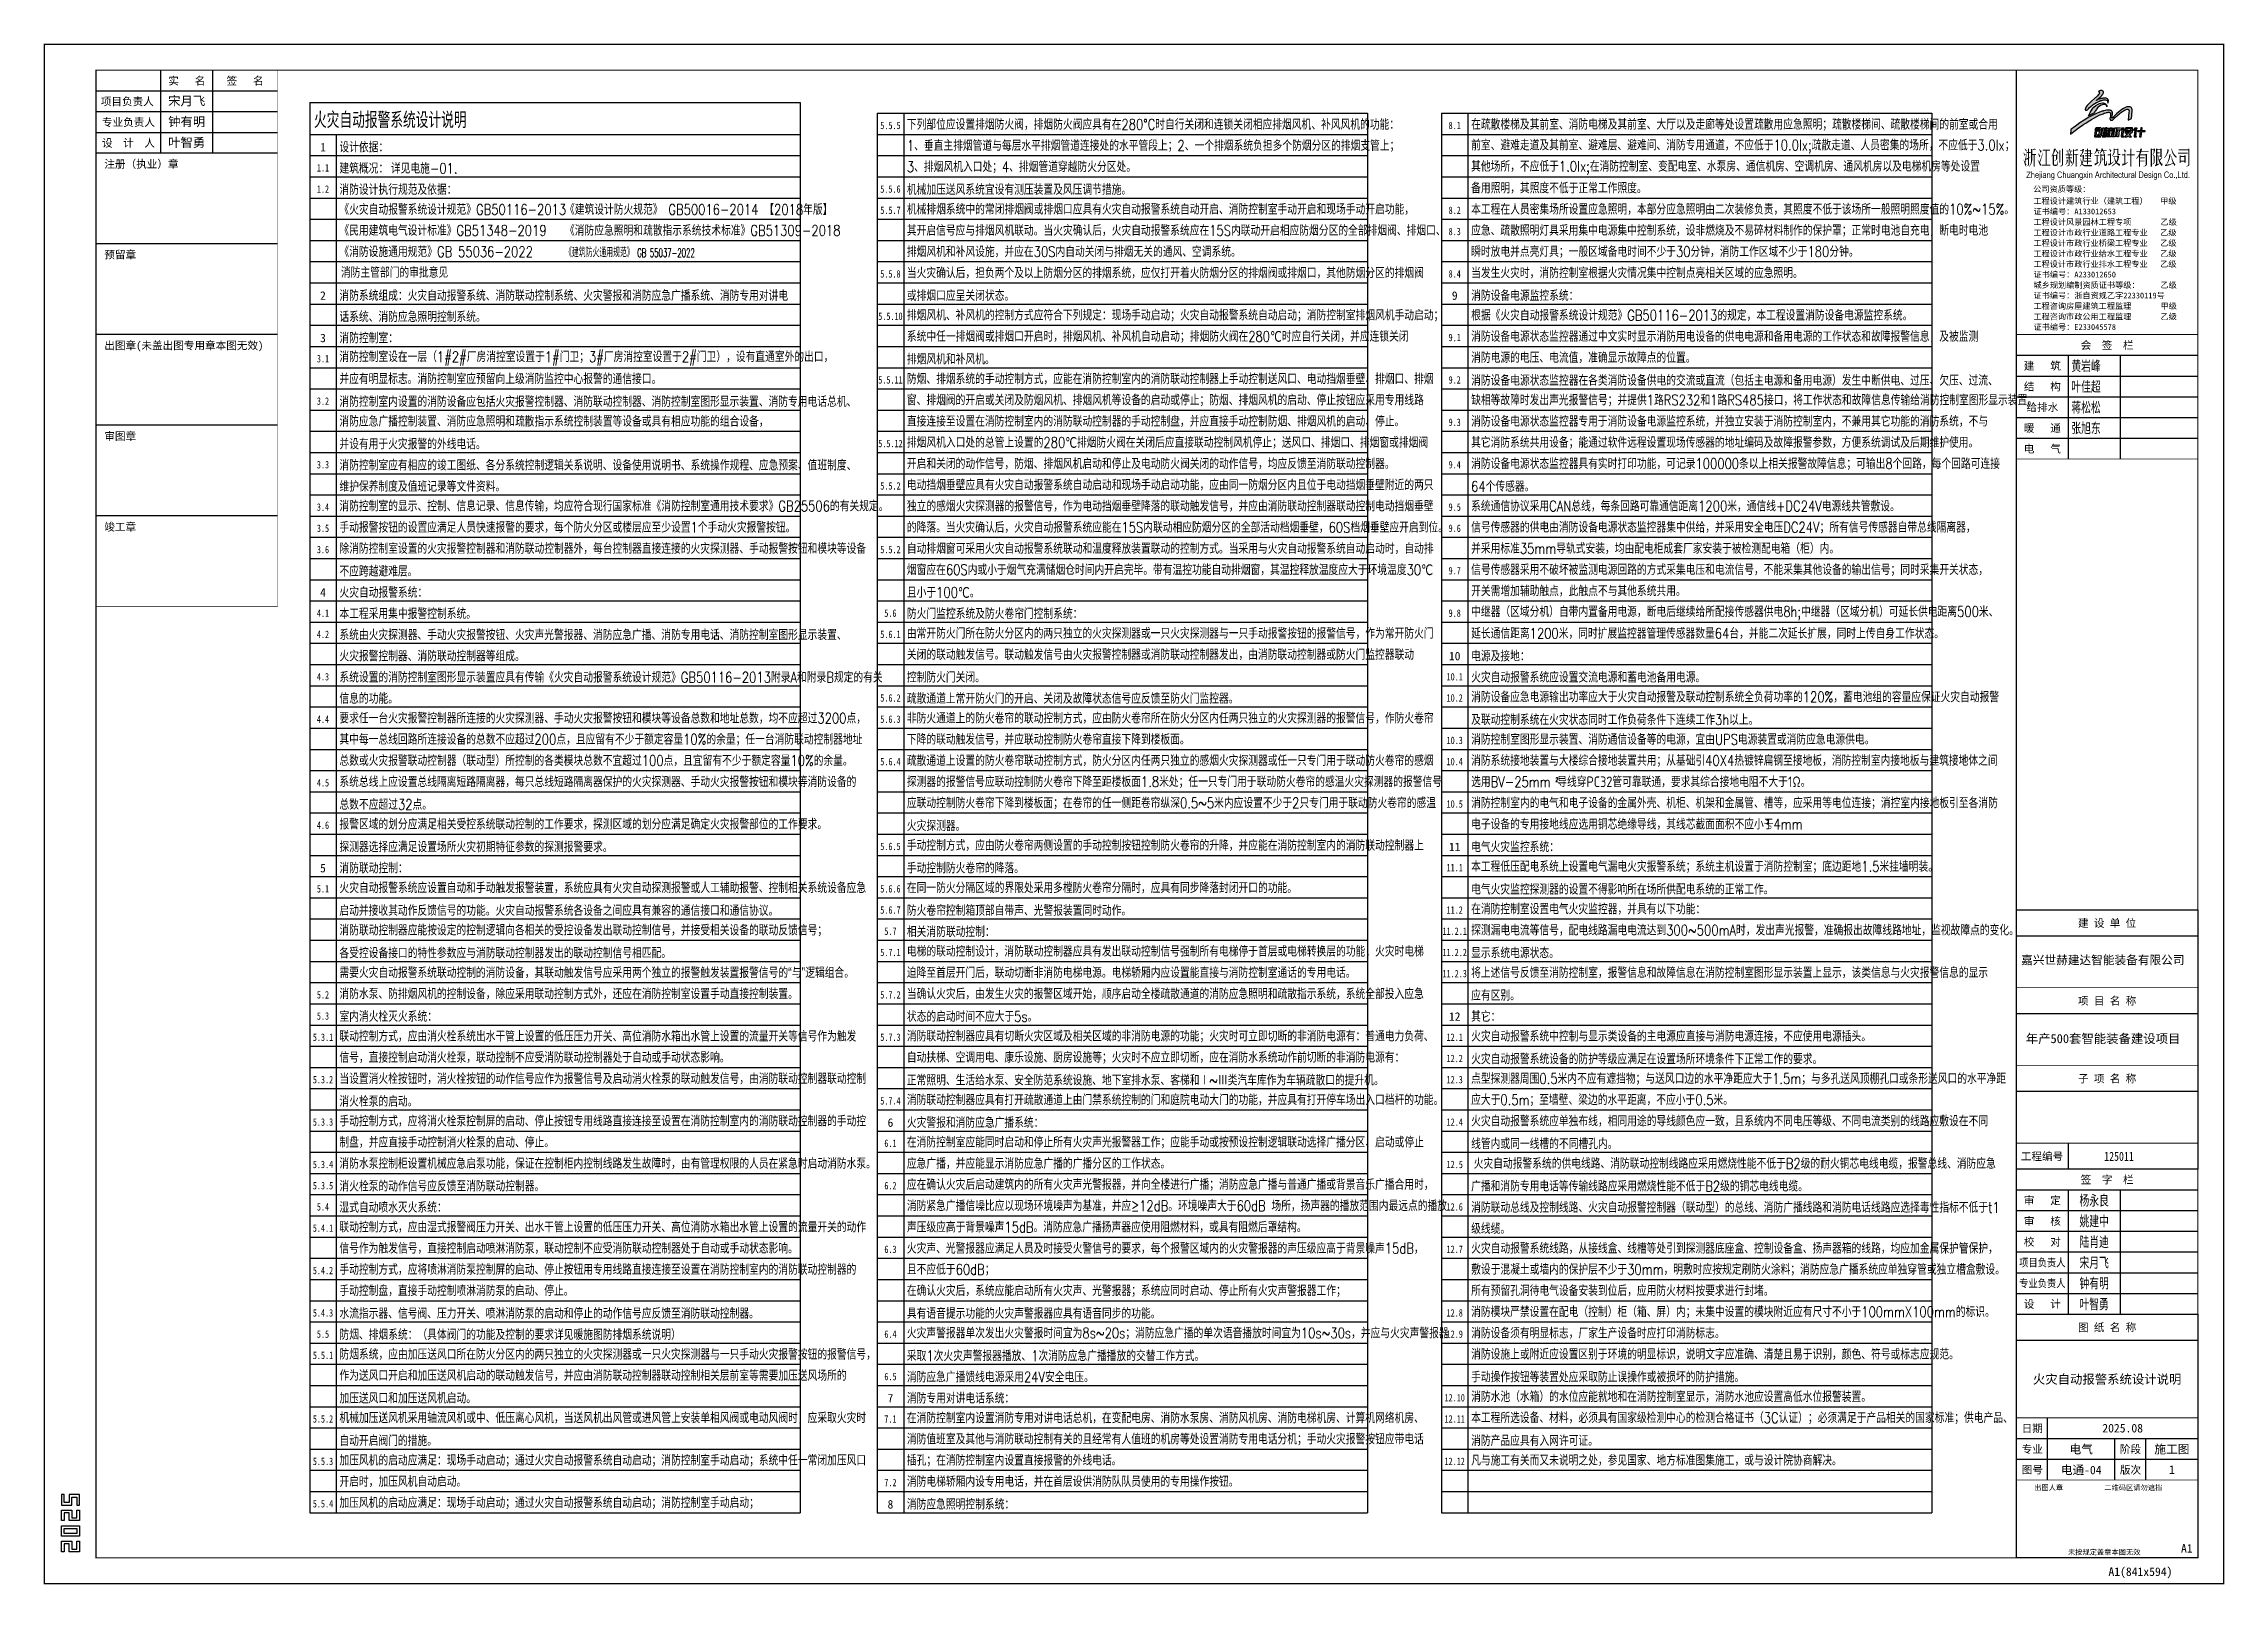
# Model space of a CAD drawing. Extents: x -1396510 to 1250330, y -1892470 to 1623980.
# Drawn here: x -1207748 to -1115182, y -157408 to -92012 of the extents above; entities that cross this region are included whole.
import ezdxf
from ezdxf.enums import TextEntityAlignment as Align

# ---------------------------------------------------------------- set-up
doc = ezdxf.new("R2010")
doc.units = 0
doc.header["$LTSCALE"] = 1000
doc.header["$MEASUREMENT"] = 0
doc.layers.get('Defpoints').update_dxf_attribs({"color": 210})
for name, color, linetype in [('0-cxFrame', 155, 'Continuous'), ('qianming', 155, 'Continuous'), ('TEL_TEXT', 7, 'Continuous'), ('经纶图框—文字', 3, 'Continuous')]:
    doc.layers.add(name, color=color, linetype=linetype)
doc.layers.add('0-cxText', color=131, linetype='Continuous', lineweight=25)
doc.styles.add('-宋体', font='', dxfattribs={"width": 0.8})
doc.styles.add('_TEL_DIM', font='SIMPLEX', dxfattribs={"width": 0.8, "height": 3.5, "bigfont": 'HZTXT'})
doc.styles.add('BZHZ', font='bzxw', dxfattribs={"width": 0.8, "bigfont": 'bzhz'})
doc.styles.add('cx_biaoti', font='')
doc.styles.add('cx_tuming', font='simhei.ttf')
doc.styles.add('cx_tuqian1', font='')
doc.styles.add('TKJY_宋体', font='', dxfattribs={"width": 0.8})
doc.styles.add('图框宋体', font='', dxfattribs={"width": 0.75})
doc.styles.add('黑体', font='simhei.ttf', dxfattribs={"height": 12})
doc.styles.get('-宋体').set_extended_font_data('SimSun')
doc.styles.get('cx_biaoti').set_extended_font_data('SimSun')
doc.styles.get('cx_tuqian1').set_extended_font_data('SimSun')
doc.styles.get('TKJY_宋体').set_extended_font_data('SimSun')
doc.styles.get('图框宋体').set_extended_font_data('SimSun')

msp = doc.modelspace()

# ---------------------------------------------------------------- texts
at = {"layer": 'TEL_TEXT', "style": '_TEL_DIM'}
for s, height, width, p in [('火灾自动报警系统设计说明', 675, 0.8, (-1196271.5, -95596.3)), ('设计依据：', 450, 0.8, (-1195191.5, -96631.3)), ('建筑概况：', 450, 0.8, (-1195191.5, -97531.3)), ('详见电施-01.', 450, 0.8, (-1193008, -97531.3)), ('消防设计执行规范及依据：', 450, 0.8, (-1195191.5, -98431.3)), ('机械加压送风系统宜设有测压装置及风压调节措施。', 450, 0.8, (-1171105.7, -98431.3)), ('《火灾自动报警系统设计规范》GB50116-2013', 450, 0.8, (-1195191.5, -99276.5)), ('《建筑设计防火规范》 GB50016-2014 【2018年版】', 450, 0.8, (-1185616.4, -99276.5)), ('机械排烟系统中的常闭排烟阀或排烟口应具有火灾自动报警系统自动开启、消防控制室手动开启和现场手动开启功能，', 450, 0.8, (-1171105.7, -99267.5)), ('本工程在人员密集场所设置应急照明，本部分应急照明由二次装修负责，其照度不低于该场所一般照明照度值的10%~15%。', 450, 0.8, (-1147154.9, -99267.5)), ('《民用建筑电气设计标准》GB51348-2019', 450, 0.8, (-1195191.5, -100167.2)), ('《消防应急照明和疏散指示系统技术标准》GB51309-2018', 450, 0.8, (-1185617, -100167.2)), ('其开启信号应与排烟风机联动。当火灾确认后，火灾自动报警系统应在15S内联动开启相应防烟分区的全部排烟阀、排烟口、', 450, 0.8, (-1171105.7, -100167.5)), ('应急、疏散照明灯具采用集中电源集中控制系统，设非燃烧及不易碎材料制作的保护罩；正常时电池自充电，断电时电池', 450, 0.8, (-1147154.9, -100164)), ('《消防设施通用规范》GB 55036-2022', 450, 0.8, (-1195191.5, -101070.8)), ('《建筑防火通用规范》 GB 55037-2022', 360, 0.6, (-1185617, -101070.8)), ('排烟风机和补风设施，并应在30S内自动关闭与排烟无关的通风、空调系统。', 450, 0.8, (-1171105.7, -101067.5)), ('瞬时放电并点亮灯具；一般区域备电时间不少于30分钟，消防工作区域不少于180分钟。', 450, 0.8, (-1147154.9, -101064)), ('消防主管部门的审批意见', 450, 0.8, (-1195128.1, -101951.4)), ('当火灾确认后，担负两个及以上防烟分区的排烟系统，应仅打开着火防烟分区的排烟阀或排烟口，其他防烟分区的排烟阀', 450, 0.8, (-1171105.7, -101967.5)), ('当发生火灾时，消防控制室根据火灾情况集中控制点亮相关区域的应急照明。', 450, 0.8, (-1147154.9, -101967.5)), ('消防系统组成：火灾自动报警系统、消防联动控制系统、火灾警报和消防应急广播系统、消防专用对讲电', 450, 0.8, (-1195191.5, -102931.3)), ('或排烟口应呈关闭状态。', 450, 0.8, (-1171105.7, -102931.3)), ('消防设备电源监控系统：', 450, 0.8, (-1147154.9, -102931.3)), ('话系统、消防应急照明控制系统。', 450, 0.8, (-1195191.5, -103831.3)), ('排烟风机、补风机的控制方式应符合下列规定：现场手动启动；火灾自动报警系统自动启动；消防控制室排烟风机手动启动；', 450, 0.8, (-1171105.7, -103764)), ('根据《火灾自动报警系统设计规范》GB50116-2013的规定，本工程设置消防设备电源监控系统。', 450, 0.8, (-1147154.9, -103767.5)), ('消防控制室：', 450, 0.8, (-1195191.5, -104731.3)), ('系统中任一排烟阀或排烟口开启时，排烟风机、补风机自动启动；排烟防火阀在280℃时应自行关闭，并应连锁关闭', 450, 0.8, (-1171105.7, -104664)), ('消防设备电源状态监控器通过中文实时显示消防用电设备的供电电源和备用电源的工作状态和故障报警信息，及被监测', 450, 0.8, (-1147154.9, -104667.5)), ('排烟风机和补风机。', 450, 0.8, (-1171105.7, -105631.3)), ('消防电源的电压、电流值，准确显示故障点的位置。', 450, 0.8, (-1147154.9, -105564)), ('防烟、排烟系统的手动控制方式，应能在消防控制室内的消防联动控制器上手动控制送风口、电动挡烟垂壁、排烟口、排烟', 450, 0.8, (-1171105.7, -106467.5)), ('消防设备电源状态监控器在各类消防设备供电的交流或直流（包括主电源和备用电源）发生中断供电、过压、欠压、过流、', 450, 0.8, (-1147154.9, -106531.3)), ('消防控制室内设置的消防设备应包括火灾报警控制器、消防联动控制器、消防控制室图形显示装置、消防专用电话总机、', 450, 0.8, (-1195191.5, -107431.3)), ('窗、排烟阀的开启或关闭及防烟风机、排烟风机等设备的启动或停止；防烟、排烟风机的启动、停止按钮应采用专用线路', 450, 0.8, (-1171105.7, -107364)), ('缺相等故障时发出声光报警信号；并提供1路RS232和1路RS485接口，将工作状态和故障信息传输给消防控制室图形显示装置。', 450, 0.8, (-1147154.9, -107364)), ('消防应急广播控制装置、消防应急照明和疏散指示系统控制装置等设备或具有相应功能的组合设备，', 450, 0.8, (-1195191.5, -108267.5)), ('直接连接至设置在消防控制室内的消防联动控制器的手动控制盘，并应直接手动控制防烟、排烟风机的启动、停止。', 450, 0.8, (-1171105.7, -108267.5)), ('消防设备电源状态监控器专用于消防设备电源监控系统，并独立安装于消防控制室内，不兼用其它功能的消防系统，不与', 450, 0.8, (-1147154.9, -108267.5)), ('并设有用于火灾报警的外线电话。', 450, 0.8, (-1195191.5, -109231.3)), ('排烟风机入口处的总管上设置的280℃排烟防火阀在关闭后应直接联动控制风机停止；送风口、排烟口、排烟窗或排烟阀', 450, 0.8, (-1171105.7, -109164)), ('其它消防系统共用设备；能通过软件远程设置现场传感器的地址编码及故障报警参数，方便系统调试及后期维护使用。', 450, 0.8, (-1147154.9, -109164)), ('消防控制室应有相应的竣工图纸、各分系统控制逻辑关系说明、设备使用说明书、系统操作规程、应急预案、值班制度、', 450, 0.8, (-1195191.5, -110131.3)), ('开启和关闭的动作信号，防烟、排烟风机启动和停止及电动防火阀关闭的动作信号，均应反馈至消防联动控制器。', 450, 0.8, (-1171105.7, -110067.5)), ('消防设备电源状态监控器具有实时打印功能，可记录100000条以上相关报警故障信息；可输出8个回路，每个回路可连接', 450, 0.8, (-1147154.9, -110064)), ('维护保养制度及值班记录等文件资料。', 450, 0.8, (-1195191.5, -111031.3)), ('电动挡烟垂壁应具有火灾自动报警系统自动启动和现场手动启动功能，应由同一防烟分区内且位于电动挡烟垂壁附近的两只', 450, 0.8, (-1171105.7, -110967.5)), ('64个传感器。', 450, 0.8, (-1147154.9, -111031.3)), ('消防控制室的显示、控制、信息记录、信息传输，均应符合现行国家标准《消防控制室通用技术要求》GB25506的有关规定。', 450, 0.8, (-1195191.5, -111864)), ('独立的感烟火灾探测器的报警信号，作为电动挡烟垂壁降落的联动触发信号，并应由消防联动控制器联动控制电动挡烟垂壁', 450, 0.8, (-1171105.7, -111867.5)), ('系统通信协议采用CAN总线，每条回路可靠通信距离1200米，通信线+DC24V电源线共管敷设。', 450, 0.8, (-1147154.9, -111867.5)), ('的降落。当火灾确认后，火灾自动报警系统应能在15S内联动相应防烟分区的全部活动档烟垂壁，60S档烟垂壁应开启到位。', 450, 0.8, (-1171105.7, -112767.5)), ('信号传感器的供电由消防设备电源状态监控器集中供给，并采用安全电压DC24V；所有信号传感器自带总线隔离器，', 450, 0.8, (-1147154.9, -112764)), ('自动排烟窗可采用火灾自动报警系统联动和温度释放装置联动的控制方式。当采用与火灾自动报警系统自动启动时，自动排', 450, 0.8, (-1171105.7, -113667.5)), ('并采用标准35mm导轨式安装，均由配电柜成套厂家安装于被检测配电箱（柜）内。', 450, 0.8, (-1147154.9, -113664)), ('烟窗应在60S内或小于烟气充满储烟仓时间内开启完毕。带有温控功能自动排烟窗，其温控释放温度应大于环境温度30℃', 450, 0.8, (-1171105.7, -114567.5)), ('信号传感器采用不破坏被监测电源回路的方式采集电压和电流信号，不能采集其他设备的输出信号；同时采集开关状态，', 450, 0.8, (-1147154.9, -114564)), ('火灾自动报警系统：', 450, 0.8, (-1195191.5, -115531.3)), ('且小于100℃。', 450, 0.8, (-1171105.7, -115531.3)), ('开关需增加辅助触点，此触点不与其他系统共用。', 450, 0.8, (-1147154.9, -115467.5)), ('本工程采用集中报警控制系统。', 450, 0.8, (-1195191.5, -116431.3)), ('防火门监控系统及防火卷帘门控制系统：', 450, 0.8, (-1171105.7, -116431.3)), ('中继器（区域分机）自带内置备用电源，断电后继续给所配接传感器供电8h;中继器（区域分机）可延长供电距离500米、', 450, 0.8, (-1147154.9, -116345.6)), ('系统由火灾探测器、手动火灾报警按钮、火灾声光警报器、消防应急广播、消防专用电话、消防控制室图形显示装置、', 450, 0.8, (-1195191.5, -117331.3)), ('由常开防火门所在防火分区内的两只独立的火灾探测器或一只火灾探测器与一只手动报警按钮的报警信号，作为常开防火门', 450, 0.8, (-1171105.7, -117267.5)), ('延长通信距离1200米，同时扩展监控器管理传感器数量64台，并能二次延长扩展，同时上传自身工作状态。', 450, 0.8, (-1147154.9, -117267.5)), ('火灾报警控制器、消防联动控制器等组成。', 450, 0.8, (-1195191.5, -118231.3)), ('关闭的联动触发信号。联动触发信号由火灾报警控制器或消防联动控制器发出，由消防联动控制器或防火门监控器联动', 450, 0.8, (-1171105.7, -118167.5)), ('电源及接地：', 450, 0.8, (-1147154.9, -118231.3)), ('系统设置的消防控制室图形显示装置应具有传输《火灾自动报警系统设计规范》GB50116-2013附录A和附录B规定的有关', 450, 0.8, (-1195191.5, -119131.3)), ('控制防火门关闭。', 450, 0.8, (-1171105.7, -119131.3)), ('火灾自动报警系统应设置交流电源和蓄电池备用电源。', 450, 0.8, (-1147154.9, -119131.3)), ('信息的功能。', 450, 0.8, (-1195191.5, -120031.3)), ('疏散通道上常开防火门的开启、关闭及故障状态信号应反馈至防火门监控器。', 450, 0.8, (-1171105.7, -120031.3)), ('消防设备应急电源输出功率应大于火灾自动报警及联动控制系统全负荷功率的120%，蓄电池组的容量应保证火灾自动报警', 450, 0.8, (-1147154.9, -119967.5)), ('要求任一台火灾报警控制器所连接的火灾探测器、手动火灾报警按钮和模块等设备总数和地址总数，均不应超过3200点，', 450, 0.8, (-1195191.5, -120867.5)), ('非防火通道上的防火卷帘的联动控制方式，应由防火卷帘所在防火分区内任两只独立的火灾探测器的报警信号，作防火卷帘', 450, 0.8, (-1171105.7, -120867.5)), ('及联动控制系统在火灾状态同时工作负荷条件下连续工作3h以上。', 450, 0.8, (-1147154.9, -120931.3)), ('总数或火灾报警联动控制器（联动型）所控制的各类模块总数不宜超过100点，且宜留有不少于额定容量10%的余量。', 450, 0.8, (-1195191.5, -122667.5)), ('其中每一总线回路所连接设备的总数不应超过200点，且应留有不少于额定容量10%的余量；任一台消防联动控制器地址', 450, 0.8, (-1195191.5, -121764)), ('疏散通道上设置的防火卷帘联动控制方式，防火分区内任两只独立的感烟火灾探测器或任一只专门用于联动防火卷帘的感烟', 450, 0.8, (-1171105.7, -122667.5)), ('下降的联动触发信号，并应联动控制防火卷帘直接下降到楼板面。', 450, 0.8, (-1171105.7, -121767.5)), ('消防控制室图形显示装置、消防通信设备等的电源，宜由UPS电源装置或消防应急电源供电。', 450, 0.8, (-1147154.9, -121767.5)), ('消防系统接地装置与大楼综合接地装置共用；从基础引40X4热镀锌扁钢至接地板，消防控制室内接地板与建筑接地体之间', 450, 0.8, (-1147154.9, -122664)), ('系统总线上应设置总线隔离短路隔离器，每只总线短路隔离器保护的火灾探测器、手动火灾报警按钮和模块等消防设备的', 450, 0.8, (-1195191.5, -123567.5)), ('探测器的报警信号应联动控制防火卷帘下降至距楼板面1.8米处；任一只专门用于联动防火卷帘的感温火灾探测器的报警信号', 450, 0.8, (-1171105.7, -123564)), ('选用BV-25mm', 450, 0.8, (-1147154.9, -123567.5)), ('导线穿PC32管可靠联通，要求其综合接地电阻不大于1Ω。', 450, 0.8, (-1143500, -123567.5)), ('总数不应超过32点。', 450, 0.8, (-1195191.5, -124531.3)), ('应联动控制防火卷帘下降到楼板面；在卷帘的任一侧距卷帘纵深0.5~5米内应设置不少于2只专门用于联动防火卷帘的感温', 450, 0.8, (-1171105.7, -124464)), ('消防控制室内的电气和电子设备的金属外壳、机柜、机架和金属管、槽等，应采用等电位连接；消控室内接地板引至各消防', 450, 0.8, (-1147154.9, -124464)), ('2', 180, 0.6, (-1143572, -123342.5)), ('火灾探测器。', 450, 0.8, (-1171105.7, -125431.3)), ('电子设备的专用接地线应选用铜芯绝缘导线，其线芯截面面积不应小于4mm', 450, 0.8, (-1147154.9, -125367.5)), ('2', 180, 0.6, (-1134623.4, -125142.5)), ('手动控制方式，应由防火卷帘两侧设置的手动控制按钮控制防火卷帘的升降，并应能在消防控制室内的消防联动控制器上', 450, 0.8, (-1171105.7, -126267.5)), ('电气火灾监控系统：', 450, 0.8, (-1147154.9, -126331.3)), ('。', 450, 0.8, (-1134551.4, -125367.5)), ('消防联动控制：', 450, 0.8, (-1195191.5, -127231.3)), ('手动控制防火卷帘的降落。', 450, 0.8, (-1171105.7, -127231.3)), ('本工程低压配电系统上设置电气漏电火灾报警系统；系统主机设置于消防控制室；底边距地1.5米挂墙明装。', 450, 0.8, (-1147154.9, -127164)), ('防火卷帘控制箱顶部自带声、光警报装置同时动作。', 450, 0.8, (-1171105.7, -129031.3)), ('消防联动控制器应能按设定的控制逻辑向各相关的受控设备发出联动控制信号，并接受相关设备的联动反馈信号；', 450, 0.8, (-1195191.5, -129864)), ('相关消防联动控制：', 450, 0.8, (-1171105.7, -129931.3)), ('电梯的联动控制设计，消防联动控制器应具有发出联动控制信号强制所有电梯停于首层或电梯转换层的功能；火灾时电梯', 450, 0.8, (-1171105.7, -130764)), ('需要火灾自动报警系统联动控制的消防设备，其联动触发信号应采用两个独立的报警触发装置报警信号的“与”逻辑组合。', 450, 0.8, (-1195191.5, -131667.5)), ('消防水泵、防排烟风机的控制设备，除应采用联动控制方式外，还应在消防控制室设置手动直接控制装置。', 450, 0.8, (-1195191.5, -132567.5)), ('当确认火灾后，由发生火灾的报警区域开始，顺序启动全楼疏散通道的消防应急照明和疏散指示系统，系统全部投入应急', 450, 0.8, (-1171105.7, -132567.5)), ('室内消火栓灭火系统：', 450, 0.8, (-1195191.5, -133531.3)), ('状态的启动时间不应大于5s。', 450, 0.8, (-1171105.7, -133531.3)), ('其它：', 450, 0.8, (-1147154.9, -133531.3)), ('联动控制方式，应由消火栓系统出水干管上设置的低压压力开关、高位消防水箱出水管上设置的流量开关等信号作为触发', 450, 0.8, (-1195191.5, -134367.5)), ('信号，直接控制启动消火栓泵，联动控制不应受消防联动控制器处于自动或手动状态影响。', 450, 0.8, (-1195191.5, -135267.5)), ('当设置消火栓按钮时，消火栓按钮的动作信号应作为报警信号及启动消火栓泵的联动触发信号，由消防联动控制器联动控制', 450, 0.8, (-1195191.5, -136167.5)), ('点型探测器周围0.5米内不应有遮挡物；与送风口边的水平净距应大于1.5m；与多孔送风顶棚孔口或条形送风口的水平净距', 450, 0.8, (-1147154.9, -136164)), ('消火栓泵的启动。', 450, 0.8, (-1195191.5, -137131.3)), ('消防联动控制器应具有打开疏散通道上由门禁系统控制的门和庭院电动大门的功能，并应具有打开停车场出入口档杆的功能。', 450, 0.8, (-1171105.7, -137067.5)), ('应大于0.5m；至墙壁、梁边的水平距离，不应小于0.5米。', 450, 0.8, (-1147154.9, -137064)), ('手动控制方式，应将消火栓泵控制屏的启动、停止按钮专用线路直接连接至设置在消防控制室内的消防联动控制器的手动控', 450, 0.8, (-1195191.5, -137967.5)), ('火灾警报和消防应急广播系统：', 450, 0.8, (-1171105.7, -138031.3)), ('制盘，并应直接手动控制消火栓泵的启动、停止。', 450, 0.8, (-1195191.5, -138867.5)), ('在消防控制室应能同时启动和停止所有火灾声光报警器工作；应能手动或按预设控制逻辑联动选择广播分区、启动或停止', 450, 0.8, (-1171105.7, -138864)), ('消防水泵控制柜设置机械应急启泵功能，保证在控制柜内控制线路发生故障时，由有管理权限的人员在紧急时启动消防水泵。', 450, 0.8, (-1195191.5, -139767.5)), ('应急广播，并应能显示消防应急广播的广播分区的工作状态。', 450, 0.8, (-1171105.7, -139767.5)), ('消火栓泵的动作信号应反馈至消防联动控制器。', 450, 0.8, (-1195191.5, -140731.3)), ('应在确认火灾后启动建筑内的所有火灾声光警报器，并向全楼进行广播；消防应急广播与普通广播或背景音乐广播合用时，', 450, 0.8, (-1171105.7, -140660.5)), ('湿式自动喷水灭火系统：', 450, 0.8, (-1195191.5, -141631.3)), ('联动控制方式，应由湿式报警阀压力开关、出水干管上设置的低压压力开关、高位消防水箱出水管上设置的流量开关的动作', 450, 0.8, (-1195191.5, -142467.5)), ('信号作为触发信号，直接控制启动喷淋消防泵，联动控制不应受消防联动控制器处于自动或手动状态影响。', 450, 0.8, (-1195191.5, -143367.5)), ('手动控制方式，应将喷淋消防泵控制屏的启动、停止按钮用专用线路直接连接至设置在消防控制室内的消防联动控制器的', 450, 0.8, (-1195191.5, -144267.5)), ('手动控制盘，直接手动控制喷淋消防泵的启动、停止。', 450, 0.8, (-1195191.5, -145167.5)), ('所有预留孔洞待电气设备安装到位后，应用防火材料按要求进行封堵。', 450, 0.8, (-1147154.9, -145164)), ('水流指示器、信号阀、压力开关、喷淋消防泵的启动和停止的动作信号应反馈至消防联动控制器。', 450, 0.8, (-1195191.5, -146131.3)), ('消防模块严禁设置在配电（控制）柜（箱、屏）内；未集中设置的模块附近应有尺寸不小于100mmX100mm的标识。', 450, 0.8, (-1147154.9, -146064)), ('防烟、排烟系统：（具体阀门的功能及控制的要求详见暖施图防排烟系统说明）', 450, 0.8, (-1195191.5, -147031.3)), ('火灾声警报器单次发出火灾警报时间宜为8s~20s；消防应急广播的单次语音播放时间宜为10s~30s，并应与火灾声警报器', 450, 0.8, (-1171105.7, -146964)), ('消防设备须有明显标志，厂家生产设备时应打印消防标志。', 450, 0.8, (-1147154.9, -146967.5)), ('防烟系统，应由加压送风口所在防火分区内的两只独立的火灾探测器或一只火灾探测器与一只手动火灾报警按钮的报警信号，', 450, 0.8, (-1195191.5, -147867.5)), ('采取1次火灾声警报器播放、1次消防应急广播播放的交替工作方式。', 450, 0.8, (-1171105.7, -147931.3)), ('作为送风口开启和加压送风机启动的联动触发信号，并应由消防联动控制器联动控制相关层前室等需要加压送风场所的', 450, 0.8, (-1195191.5, -148767.5)), ('加压送风口和加压送风机启动。', 450, 0.8, (-1195191.5, -149729.1)), ('消防专用对讲电话系统：', 450, 0.8, (-1171105.7, -149731.3)), ('机械加压送风机采用轴流风机或中、低压离心风机，当送风机出风管或进风管上安装单相风阀或电动风阀时，应采取火灾时', 450, 0.8, (-1195191.5, -150564)), ('在消防控制室内设置消防专用对讲电话总机，在变配电房、消防水泵房、消防风机房、消防电梯机房、计算机网络机房、', 450, 0.8, (-1171105.7, -150567.5)), ('本工程所选设备、材料，必须具有国家级检测中心的检测合格证书（3C认证）；必须满足于产品相关的国家标准；供电产品、', 450, 0.8, (-1147154.9, -150560.5)), ('自动开启阀门的措施。', 450, 0.8, (-1195191.5, -151531.3)), ('消防值班室及其他与消防联动控制有关的且经常有人值班的机房等处设置消防专用电话分机；手动火灾报警按钮应带电话', 450, 0.8, (-1171105.7, -151464)), ('消防产品应具有入网许可证。', 450, 0.8, (-1147154.9, -151531.3)), ('加压风机的启动应满足：现场手动启动；通过火灾自动报警系统自动启动；消防控制室手动启动；系统中任一常闭加压风口', 450, 0.8, (-1195191.5, -152364)), ('插孔；在消防控制室内设置直接报警的外线电话。', 450, 0.8, (-1171105.7, -152364)), ('凡与施工有关而又未说明之处，参见国家、地方标准图集施工，或与设计院协商解决。', 450, 0.8, (-1147154.9, -152364)), ('开启时，加压风机自动启动。', 450, 0.8, (-1195191.5, -153267.5)), ('消防电梯轿厢内设专用电话，并在首层设供消防队队员使用的专用操作按钮。', 450, 0.8, (-1171105.7, -153267.5)), ('加压风机的启动应满足：现场手动启动；通过火灾自动报警系统自动启动；消防控制室手动启动；', 450, 0.8, (-1195191.5, -154164)), ('消防应急照明控制系统：', 450, 0.8, (-1171105.7, -154231.3))]:
    msp.add_text(s, height=height, dxfattribs=dict(at, width=width)).set_placement(p)
at = {"layer": 'TEL_TEXT', "color": 1, "style": '-宋体', "width": 0.7}
for s, p in [('5.5.5', (-1171803.2, -95641.3)), ('3.5', (-1195889, -112741.3)), ('3.6', (-1195889, -113641.3)), ('4.6', (-1195889, -125341.3)), ('11.2', (-1147852.4, -128941.3)), ('11.2.1', (-1147852.4, -129841.3)), ('11.2.2', (-1147852.4, -130741.3)), ('11.2.3', (-1147852.4, -131641.3)), ('12.4', (-1147852.4, -137941.3)), ('12.5', (-1147852.4, -139741.3)), ('12.6', (-1147852.4, -141541.3)), ('6.5', (-1171803.2, -148741.3)), ('12.10', (-1147852.4, -149641.3))]:
    msp.add_text(s, height=315, dxfattribs=at).set_placement(p, align=Align.CENTER)
at = {"layer": 'TEL_TEXT', "color": 1, "style": '_TEL_DIM', "width": 0.8}
for s, p in [('下列部位应设置排烟防火阀，排烟防火阀应具有在280°C时自行关闭和连锁关闭相应排烟风机、补风风机的功能：', (-1171105.7, -95667.5)), ('在疏散楼梯及其前室、消防电梯及其前室、大厅以及走廊等处设置疏散用应急照明；疏散楼梯间、疏散楼梯间的前室或合用', (-1147154.9, -95664)), ('1、垂直主排烟管道与每层水平排烟管道连接处的水平管段上；2、一个排烟系统负担多个防烟分区的排烟支管上；', (-1171105.7, -96564)), ('前室、避难走道及其前室、避难层、避难间、消防专用通道，不应低于10.0lx;疏散走道、人员密集的场所，不应低于3.0lx；', (-1147154.9, -96545.6)), ('3、排烟风机入口处；4、排烟管道穿越防火分区处。', (-1171105.7, -97464)), ('其他场所，不应低于1.0lx;在消防控制室、变配电室、水泵房、通信机房、空调机房、通风机房以及电梯机房等处设置', (-1147154.9, -97445.6)), ('备用照明，其照度不低于正常工作照度。', (-1147154.9, -98367.5)), ('消防控制室设在一层（1#2#厂房消控室设置于1#门卫；3#厂房消控室设置于2#门卫），设有直通室外的出口，', (-1195191.5, -105526.3)), ('并应有明显标志。消防控制室应预留向上级消防监控中心报警的通信接口。', (-1195191.5, -106466.3)), ('手动报警按钮的设置应满足人员快速报警的要求，每个防火分区或楼层应至少设置1个手动火灾报警按钮。', (-1195191.5, -112767.5)), ('除消防控制室设置的火灾报警控制器和消防联动控制器外，每台控制器直接连接的火灾探测器、手动报警按钮和模块等设备', (-1195191.5, -113667.5)), ('不应跨越避难层。', (-1195191.5, -114631.3)), ('报警区域的划分应满足相关受控系统联动控制的工作要求，探测区域的划分应满足确定火灾报警部位的工作要求。', (-1195191.5, -125367.5)), ('探测器选择应满足设置场所火灾初期特征参数的探测报警要求。', (-1195191.5, -126331.3)), ('火灾自动报警系统应设置自动和手动触发报警装置，系统应具有火灾自动探测报警或人工辅助报警、控制相关系统设备应急', (-1195191.5, -128067.5)), ('在同一防火分隔区域的界限处采用多樘防火卷帘分隔时，应具有同步降落封闭开口的功能。', (-1171105.7, -128067.5)), ('电气火灾监控探测器的设置不得影响所在场所供配电系统的正常工作。', (-1147154.9, -128131.3)), ('启动并接收其动作反馈信号的功能。火灾自动报警系统各设备之间应具有兼容的通信接口和通信协议。', (-1195191.5, -129031.3)), ('在消防控制室设置电气火灾监控器，并具有以下功能：', (-1147154.9, -128967.5)), ('探测漏电电流等信号，配电线路漏电电流达到300~500mA时，发出声光报警，准确报出故障线路地址，监视故障点的变化。', (-1147154.9, -129864)), ('各受控设备接口的特性参数应与消防联动控制器发出的联动控制信号相匹配。', (-1195191.5, -130831.3)), ('显示系统电源状态。', (-1147154.9, -130831.3)), ('迫降至首层开门后，联动切断非消防电梯电源。电梯轿厢内应设置能直接与消防控制室通话的专用电话。', (-1171105.7, -131667.5)), ('将上述信号反馈至消防控制室，报警信息和故障信息在消防控制室图形显示装置上显示，该类信息与火灾报警信息的显示', (-1147154.9, -131667.5)), ('应有区别。', (-1147154.9, -132631.3)), ('消防联动控制器应具有切断火灾区域及相关区域的非消防电源的功能；火灾时可立即切断的非消防电源有：普通电力负荷、', (-1171105.7, -134364)), ('自动扶梯、空调用电、康乐设施、厨房设施等；火灾时不应立即切断，应在消防水系统动作前切断的非消防电源有：', (-1171105.7, -135264)), ('正常照明、生活给水泵、安全防范系统设施、地下室排水泵、客梯和Ⅰ~Ⅲ类汽车库作为车辆疏散口的提升机。', (-1171105.7, -136231.3)), ('火灾自动报警系统应单独布线，相同用途的导线颜色应一致，且系统内不同电压等级、不同电流类别的线路应敷设在不同', (-1147154.9, -137967.5)), ('线管内或同一线槽的不同槽孔内。', (-1147154.9, -138931.3)), ('火灾自动报警系统的供电线路、消防联动控制线路应采用燃烧性能不低于B2级的耐火铜芯电线电缆，报警总线、消防应急', (-1147046, -139767.5)), ('广播和消防专用电话等传输线路应采用燃烧性能不低于B2级的铜芯电线电缆。', (-1147154.9, -140731.3)), ('消防紧急广播信噪比应以现场环境噪声为基准，并应≥12dB。环境噪声大于60dB 场所，扬声器的播放范围内最远点的播放', (-1171105.7, -141564)), ('消防联动总线及控制线路、火灾自动报警控制器（联动型）的总线、消防广播线路和消防电话线路应选择毒性指标不低于t1', (-1147154.9, -141631.3)), ('声压级应高于背景噪声15dB。消防应急广播扬声器应使用阻燃材料，或具有阻燃后罩结构。', (-1171105.7, -142467.5)), ('级线缆。', (-1147154.9, -142531.3)), ('火灾声、光警报器应满足人员及时接受火警信号的要求，每个报警区域内的火灾警报器的声压级应高于背景噪声15dB，', (-1171105.7, -143367.5)), ('火灾自动报警系统线路，从接线盒、线槽等处引到探测器底座盒、控制设备盒、扬声器箱的线路，均应加金属保护管保护，', (-1147154.9, -143367.5)), ('且不应低于60dB；', (-1171105.7, -144264)), ('敷设于混凝土或墙内的保护层不少于30mm，明敷时应按规定刷防火涂料；消防应急广播系统应单独穿管或独立槽盒敷设。', (-1147154.9, -144264)), ('在确认火灾后，系统应能启动所有火灾声、光警报器；系统应同时启动、停止所有火灾声警报器工作；', (-1171105.7, -145164)), ('具有语音提示功能的火灾声警报器应具有语音同步的功能。', (-1171105.7, -146131.3)), ('消防设施上或附近应设置区别于环境的明显标识，说明文字应准确、清楚且易于识别，颜色、符号或标志应规范。', (-1147154.9, -147864)), ('消防应急广播馈线电源采用24V安全电压。', (-1171105.7, -148831.3)), ('手动操作按钮等装置处应采取防止误操作或被损坏的防护措施。', (-1147154.9, -148831.3)), ('消防水池（水箱）的水位应能就地和在消防控制室显示，消防水池应设置高低水位报警装置。', (-1147154.9, -149667.5))]:
    msp.add_text(s, height=450, dxfattribs=at).set_placement(p)
at = {"layer": 'TEL_TEXT', "style": '-宋体', "width": 0.7}
for s, p in [('8.1', (-1147852.4, -95641.3)), ('1.1', (-1195889, -97441.3)), ('1.2', (-1195889, -98341.3)), ('5.5.6', (-1171803.2, -98341.3)), ('5.5.7', (-1171803.2, -99241.3)), ('8.2', (-1147852.4, -99241.3)), ('8.3', (-1147852.4, -100141.3)), ('5.5.8', (-1171803.2, -101941.3)), ('8.4', (-1147852.4, -101941.3)), ('5.5.10', (-1171803.2, -103741.3)), ('9.1', (-1147852.4, -104641.3)), ('3.1', (-1195889, -105541.3)), ('5.5.11', (-1171803.2, -106441.3)), ('9.2', (-1147852.4, -106441.3)), ('3.2', (-1195889, -107341.3)), ('9.3', (-1147852.4, -108241.3)), ('5.5.12', (-1171803.2, -109141.3)), ('3.3', (-1195889, -110041.3)), ('9.4', (-1147852.4, -110041.3)), ('5.5.2', (-1171803.2, -110941.3)), ('3.4', (-1195889, -111841.3)), ('9.5', (-1147852.4, -111841.3)), ('9.6', (-1147852.4, -112741.3)), ('5.5.2', (-1171803.2, -113641.3)), ('9.7', (-1147852.4, -114541.3)), ('4.1', (-1195889, -116341.3)), ('5.6', (-1171803.2, -116341.3)), ('9.8', (-1147852.4, -116341.3)), ('4.2', (-1195889, -117241.3)), ('5.6.1', (-1171803.2, -117241.3)), ('4.3', (-1195889, -119041.3)), ('10.1', (-1147852.4, -119041.3)), ('5.6.2', (-1171803.2, -119941.3)), ('10.2', (-1147852.4, -119941.3)), ('4.4', (-1195889, -120841.3)), ('5.6.3', (-1171803.2, -120841.3)), ('10.3', (-1147852.4, -121741.3)), ('5.6.4', (-1171803.2, -122641.3)), ('10.4', (-1147852.4, -122641.3)), ('4.5', (-1195889, -123541.3)), ('10.5', (-1147852.4, -124441.3)), ('5.6.5', (-1171803.2, -126241.3)), ('5.1', (-1195889, -128041.3)), ('5.6.6', (-1171803.2, -128041.3)), ('11.1', (-1147852.4, -127141.3)), ('5.6.7', (-1171803.2, -128941.3)), ('5.7', (-1171803.2, -129841.3)), ('5.7.1', (-1171803.2, -130741.3)), ('5.2', (-1195889, -132541.3)), ('5.7.2', (-1171803.2, -132541.3)), ('5.3', (-1195889, -133441.3)), ('5.3.1', (-1195889, -134341.3)), ('5.7.3', (-1171803.2, -134341.3)), ('5.3.2', (-1195889, -136141.3)), ('12.3', (-1147852.4, -136141.3)), ('5.7.4', (-1171803.2, -137041.3)), ('5.3.3', (-1195889, -137941.3)), ('6.1', (-1171803.2, -138841.3)), ('5.3.4', (-1195889, -139741.3)), ('5.3.5', (-1195889, -140641.3)), ('6.2', (-1171803.2, -140641.3)), ('5.4', (-1195889, -141541.3)), ('5.4.1', (-1195889, -142441.3)), ('6.3', (-1171803.2, -143341.3)), ('12.7', (-1147852.4, -143341.3)), ('5.4.2', (-1195889, -144241.3)), ('5.4.3', (-1195889, -146041.3)), ('12.8', (-1147852.4, -146041.3)), ('5.5', (-1195889, -146941.3)), ('6.4', (-1171803.2, -146941.3)), ('12.9', (-1147852.4, -146941.3)), ('5.5.1', (-1195889, -147841.3)), ('5.5.2', (-1195889, -150541.3)), ('7.1', (-1171803.2, -150541.3)), ('12.11', (-1147852.4, -150541.3)), ('5.5.3', (-1195889, -152341.3)), ('12.12', (-1147852.4, -152341.3)), ('7.2', (-1171803.2, -153241.3)), ('5.5.4', (-1195889, -154141.3))]:
    msp.add_text(s, height=315, dxfattribs=at).set_placement(p, align=Align.CENTER)
at = {"layer": 'TEL_TEXT', "style": '-宋体'}
for s, p in [('1', (-1195889, -96586.3)), ('2', (-1195889, -102886.3)), ('9', (-1147852.4, -102886.3)), ('3', (-1195889, -104686.3)), ('4', (-1195889, -115486.3)), ('10', (-1147852.4, -118186.3)), ('11', (-1147852.4, -126286.3)), ('5', (-1195889, -127186.3)), ('12', (-1147852.4, -133486.3)), ('6', (-1171803.2, -137986.3)), ('7', (-1171803.2, -149686.3)), ('8', (-1171803.2, -154186.3))]:
    msp.add_text(s, height=360, dxfattribs=at).set_placement(p, align=Align.CENTER)
at = {"layer": 'TEL_TEXT', "color": 3, "style": '-宋体', "width": 0.7}
for s, p in [('12.1', (-1147852.4, -134341.3)), ('12.2', (-1147852.4, -135241.3))]:
    msp.add_text(s, height=315, dxfattribs=at).set_placement(p, align=Align.CENTER)
at = {"layer": 'TEL_TEXT', "color": 3, "style": '_TEL_DIM', "width": 0.8}
for s, p in [('火灾自动报警系统中控制与显示类设备的主电源应直接与消防电源连接，不应使用电源插头。', (-1147154.9, -134367.5)), ('火灾自动报警系统设备的防护等级应满足在设置场所环境条件下正常工作的要求。', (-1147154.9, -135331.3))]:
    msp.add_text(s, height=450, dxfattribs=at).set_placement(p)

# ---------------------------------------------------------------- blocks, each defined once
blk = doc.blocks.new('zjcx_lan_huiqian(Dragon)')
for p, q in [((-7000, -800), (0, -800)), ((-5000, -800), (-5000, -4800)), ((-3000, -800), (-3000, -4800)), ((-7000, -1600), (0, -1600)), ((-7000, -2400), (0, -2400)), ((-7000, -3200), (0, -3200)), ((-7000, -4000), (0, -4000))]:
    blk.add_line(p, q)
at = {"const_width": 30}
blk.add_lwpolyline([(-7000, 0), (0, 0)], dxfattribs=at)
blk.add_lwpolyline([(-7000, 0), (0, 0), (0, -4800), (-7000, -4800)], close=True, dxfattribs=at)
at = {"style": 'cx_biaoti'}
for s, p in [('会  签  栏', (-3500, -400)), ('建   筑', (-6000, -1200)), ('结   构', (-6000, -2000)), ('给排水', (-6000, -2800)), ('暖   通', (-6000, -3600)), ('电   气', (-6000, -4400))]:
    blk.add_text(s, height=300, dxfattribs=at).set_placement(p, align=Align.MIDDLE)
blk = doc.blocks.new('T-汇签(Dragon)')
at = {"layer": '0-cxFrame'}
blk.add_blockref('zjcx_lan_huiqian(Dragon)', (0, 0), dxfattribs=at)
at = {"layer": 'qianming', "style": 'BZHZ', "width": 0.8}
for s, p in [('黄岩峰', (-4314, -1200)), ('叶佳超', (-4314, -2000)), ('蒋松松', (-4314, -2800)), ('张旭东', (-4314, -3600))]:
    blk.add_text(s, height=450, dxfattribs=at).set_placement(p, align=Align.MIDDLE)
blk = doc.blocks.new('zjcx_logo(Dragon)')
h = blk.add_hatch(color=186)
h.dxf.hatch_style = 1
h.set_gradient(color1=(41, 22, 111), color2=(223, 33, 33), tint=1)
h.paths.add_polyline_path([(-1404, -619), (-1417, -787), (-1287, -689), (-1064, -520), (-959, -449), (-898, -408), (-824, -360), (-732, -300), (-599, -219), (-513, -170), (-403, -111), (-304, -62), (-225, -27), (-197, -14), (-154, 2), (-117, 16), (-91, 25), (-29, 43), (19, 53), (36, 55), (58, 56), (78, 54), (90, 53), (100, 49), (110, 44), (119, 36), (125, 28), (130, 18), (133, 7), (134, -3), (125, -83), (119, -131), (110, -192), (110, -205), (112, -214), (115, -223), (120, -231), (126, -238), (134, -244), (142, -249), (153, -252), (165, -253), (176, -253), (187, -250), (198, -246), (202, -243), (210, -238), (221, -231), (236, -220), (267, -190), (303, -155), (316, -143), (351, -110), (382, -81), (409, -57), (425, -43), (461, -12), (495, 15), (499, 19), (503, 23), (518, 34), (556, 63), (572, 76), (597, 92), (634, 116), (693, 149), (732, 164), (769, 173), (784, 174), (801, 173), (816, 167), (825, 161), (832, 154), (833, 153), (833, 153), (833, 153), (833, 152), (833, 152), (833, 152), (834, 152), (834, 152), (834, 152), (834, 152), (834, 152), (836, 149), (836, 148), (836, 148), (836, 148), (836, 148), (836, 148), (836, 148), (836, 148), (836, 148), (836, 148), (836, 148), (836, 148), (836, 148), (836, 148), (836, 148), (836, 148), (836, 148), (836, 148), (836, 148), (836, 148), (836, 148), (836, 148), (836, 148), (836, 148), (836, 148), (836, 148), (836, 148), (836, 148), (836, 148), (836, 148), (836, 148), (836, 148), (836, 148), (836, 148), (837, 146), (838, 145), (843, 135), (845, 125), (846, 115), (847, 97), (843, 51), (818, -247), (947, -187), (969, 117), (965, 165), (960, 186), (950, 206), (938, 224), (923, 239), (906, 252), (886, 262), (865, 268), (841, 272), (815, 272), (790, 270), (766, 264), (730, 252), (681, 230), (632, 204), (572, 164), (501, 111), (434, 55), (367, -6), (310, -62), (264, -108), (228, -146), (216, -158), (212, -162), (209, -164), (205, -166), (200, -168), (196, -168), (191, -168), (187, -167), (183, -165), (179, -162), (178, -160), (177, -157), (176, -155), (176, -152), (177, -147), (189, -90), (203, -18), (205, 16), (203, 49), (198, 66), (190, 83), (179, 97), (166, 110), (151, 120), (134, 127), (116, 131), (76, 136), (35, 137), (-5, 134), (-17, 132), (-18, 132), (-19, 132), (-20, 132), (-20, 132), (-20, 132), (-21, 132), (-79, 123), (-124, 113), (-142, 109), (-145, 108), (-146, 107), (-157, 105), (-175, 100), (-195, 94), (-288, 63), (-410, 12), (-556, -58), (-700, -135), (-882, -245), (-1049, -355), (-1175, -444), (-1234, -488), (-1299, -536), (-1360, -584), (-1398, -614)])
h.paths.add_polyline_path([(-712, -82), (-650, 50), (-573, 176), (-507, 252), (-431, 319), (-346, 375), (-294, 398), (-239, 412), (-183, 419), (-152, 418), (-120, 412), (-91, 400), (-64, 383), (-44, 364), (-29, 343), (-17, 319), (-9, 293), (-5, 267), (-14, 290), (-26, 311), (-43, 329), (-63, 344), (-81, 353), (-100, 358), (-120, 360), (-140, 359), (-188, 349), (-232, 330), (-297, 288), (-356, 237), (-404, 182), (-426, 154), (-449, 114), (-468, 80), (-489, 37)])
edge = h.paths.add_edge_path()
edge.add_line((-433, 632), (-455, 612))
edge.add_line((-455, 612), (-481, 589))
edge.add_line((-481, 589), (-598, 484))
edge.add_line((-598, 484), (-666, 424))
edge.add_line((-666, 424), (-728, 360))
edge.add_line((-728, 360), (-766, 320))
edge.add_line((-766, 320), (-807, 265))
edge.add_line((-807, 265), (-837, 203))
edge.add_line((-837, 203), (-840, 192))
edge.add_line((-840, 192), (-844, 172))
edge.add_line((-844, 172), (-844, 163))
edge.add_line((-844, 163), (-842, 155))
edge.add_line((-842, 155), (-838, 146))
edge.add_line((-838, 146), (-834, 141))
edge.add_line((-834, 141), (-828, 137))
edge.add_line((-828, 137), (-821, 134))
edge.add_line((-821, 134), (-814, 133))
edge.add_line((-814, 133), (-807, 133))
edge.add_line((-807, 133), (-800, 134))
edge.add_line((-800, 134), (-783, 142))
edge.add_line((-783, 142), (-768, 151))
edge.add_line((-768, 151), (-765, 153))
edge.add_line((-765, 153), (-763, 154))
edge.add_line((-763, 154), (-761, 156))
edge.add_line((-761, 156), (-756, 160))
edge.add_line((-756, 160), (-749, 166))
edge.add_line((-749, 166), (-747, 168))
edge.add_line((-747, 168), (-723, 190))
edge.add_line((-723, 190), (-674, 236))
edge.add_line((-674, 236), (-628, 278))
edge.add_line((-628, 278), (-598, 304))
edge.add_line((-598, 304), (-568, 326))
edge.add_line((-568, 326), (-534, 351))
edge.add_line((-534, 351), (-476, 390))
edge.add_line((-476, 390), (-408, 428))
edge.add_line((-408, 428), (-400, 433))
edge.add_line((-400, 433), (-346, 461))
edge.add_line((-346, 461), (-335, 466))
edge.add_line((-335, 466), (-290, 486))
edge.add_line((-290, 486), (-275, 492))
edge.add_line((-275, 492), (-259, 498))
edge.add_line((-259, 498), (-243, 504))
edge.add_line((-243, 504), (-210, 514))
edge.add_line((-210, 514), (-192, 519))
edge.add_line((-192, 519), (-168, 524))
edge.add_line((-168, 524), (-143, 530))
edge.add_line((-143, 530), (-100, 535))
edge.add_line((-100, 535), (-65, 533))
edge.add_line((-65, 533), (-30, 525))
edge.add_line((-30, 525), (-15, 517))
edge.add_line((-15, 517), (0, 506))
edge.add_line((0, 506), (12, 493))
edge.add_line((12, 493), (21, 477))
edge.add_line((21, 477), (27, 461))
edge.add_line((27, 461), (30, 442))
edge.add_line((30, 442), (29, 425))
edge.add_line((29, 425), (25, 407))
edge.add_line((25, 407), (32, 424))
edge.add_line((32, 424), (36, 434))
edge.add_line((36, 434), (42, 457))
edge.add_line((42, 457), (45, 468))
edge.add_line((45, 468), (49, 488))
edge.add_line((49, 488), (49, 507))
edge.add_line((49, 507), (46, 525))
edge.add_line((46, 525), (40, 543))
edge.add_line((40, 543), (31, 558))
edge.add_line((31, 558), (13, 575))
edge.add_line((13, 575), (-8, 588))
edge.add_line((-8, 588), (-31, 596))
edge.add_line((-31, 596), (-55, 600))
edge.add_line((-55, 600), (-96, 604))
edge.add_line((-96, 604), (-133, 602))
edge.add_line((-133, 602), (-160, 599))
edge.add_line((-160, 599), (-196, 593))
edge.add_line((-196, 593), (-237, 584))
edge.add_line((-237, 584), (-262, 576))
edge.add_line((-262, 576), (-288, 569))
edge.add_line((-288, 569), (-293, 567))
edge.add_line((-293, 567), (-299, 565))
edge.add_line((-299, 565), (-300, 564))
edge.add_line((-300, 564), (-301, 564))
edge.add_line((-301, 564), (-302, 564))
edge.add_line((-302, 564), (-303, 563))
edge.add_line((-303, 563), (-304, 563))
edge.add_line((-304, 563), (-305, 563))
edge.add_line((-305, 563), (-306, 562))
edge.add_line((-306, 562), (-307, 562))
edge.add_line((-307, 562), (-353, 545))
edge.add_line((-353, 545), (-407, 515))
edge.add_line((-407, 515), (-409, 514))
edge.add_line((-409, 514), (-408, 514))
edge.add_line((-408, 514), (-405, 517))
edge.add_line((-405, 517), (-402, 521))
edge.add_line((-402, 521), (-397, 525))
edge.add_line((-397, 525), (-392, 530))
edge.add_line((-392, 530), (-387, 535))
edge.add_line((-387, 535), (-381, 540))
edge.add_line((-381, 540), (-365, 553))
edge.add_line((-365, 553), (-347, 568))
edge.add_line((-347, 568), (-342, 572))
edge.add_line((-342, 572), (-330, 582))
edge.add_line((-330, 582), (-328, 585))
edge.add_line((-328, 585), (-324, 587))
edge.add_line((-324, 587), (-314, 597))
edge.add_line((-314, 597), (-279, 629))
edge.add_line((-279, 629), (-266, 641))
edge.add_line((-266, 641), (-254, 653))
edge.add_line((-254, 653), (-237, 669))
edge.add_line((-237, 669), (-216, 693))
edge.add_line((-216, 693), (-208, 702))
edge.add_line((-208, 702), (-204, 706))
edge.add_line((-204, 706), (-200, 711))
edge.add_line((-200, 711), (-191, 721))
edge.add_line((-191, 721), (-187, 727))
edge.add_line((-187, 727), (-184, 731))
edge.add_line((-184, 731), (-183, 733))
edge.add_line((-183, 733), (-178, 741))
edge.add_line((-178, 741), (-167, 755))
edge.add_line((-167, 755), (-153, 782))
edge.add_line((-153, 782), (-143, 812))
edge.add_line((-143, 812), (-143, 824))
edge.add_line((-143, 824), (-143, 826))
edge.add_line((-143, 826), (-145, 840))
edge.add_line((-145, 840), (-150, 853))
edge.add_line((-150, 853), (-158, 865))
edge.add_line((-158, 865), (-167, 876))
edge.add_line((-167, 876), (-178, 885))
edge.add_line((-178, 885), (-191, 891))
edge.add_line((-191, 891), (-213, 897))
edge.add_line((-213, 897), (-236, 899))
edge.add_line((-236, 899), (-259, 896))
edge.add_line((-259, 896), (-281, 889))
edge.add_line((-281, 889), (-300, 878))
edge.add_line((-300, 878), (-316, 864))
edge.add_line((-316, 864), (-331, 847))
edge.add_arc((-322, 816), 32.5, -21.48581, 105.47079, ccw=False)
edge.add_line((-292, 804), (-299, 785))
edge.add_line((-299, 785), (-315, 761))
edge.add_line((-315, 761), (-326, 745))
edge.add_line((-326, 745), (-342, 725))
edge.add_line((-342, 725), (-370, 695))
edge.add_line((-370, 695), (-393, 670))
edge.add_line((-393, 670), (-419, 645))
edge.add_line((-419, 645), (-433, 632))
h = blk.add_hatch(color=186)
h.dxf.hatch_style = 1
h.set_gradient(color1=(41, 22, 111), color2=(223, 33, 33), tint=1)
edge = h.paths.add_edge_path()
edge.add_line((-372, -565), (-315, -565))
edge.add_arc((-314, -577), 11.4, 18.89554, 94.3928, ccw=False)
edge.add_line((-303, -573), (-294, -620))
edge.add_line((-294, -620), (-290, -626))
edge.add_line((-290, -626), (-220, -626))
edge.add_arc((-224, -618), 9.49, 295.11011, 372.93383)
edge.add_line((-214, -615), (-222, -572))
edge.add_arc((-256, -574), 34.6, 4.17607, 68.3146)
edge.add_line((-244, -542), (-415, -542))
edge.add_arc((-399, -587), 47.9, 108.85314, 147.56181)
edge.add_line((-440, -562), (-469, -626))
edge.add_line((-469, -626), (-410, -626))
edge.add_line((-410, -626), (-387, -578))
edge.add_arc((-362, -592), 28.7, 111.26087, 151.54855, ccw=False)
edge = h.paths.add_edge_path()
edge.add_line((-470, -897), (-250, -897))
edge.add_line((-250, -897), (-248, -898))
edge.add_line((-248, -898), (-251, -883))
edge.add_line((-251, -883), (-413, -880))
edge.add_arc((-410, -866), 15, 169.35312, 256.08138, ccw=False)
edge.add_line((-424, -863), (-397, -657))
edge.add_line((-397, -657), (-389, -656))
edge.add_line((-389, -656), (-388, -655))
edge.add_line((-388, -655), (-313, -655))
edge.add_line((-313, -655), (-306, -658))
edge.add_arc((-311, -663), 7.51, -26.96741, 47.97447, ccw=False)
edge.add_line((-304, -667), (-321, -791))
edge.add_arc((-341, -791), 20.6, -81.28941, 0.26939, ccw=False)
edge.add_line((-338, -811), (-369, -813))
edge.add_line((-369, -813), (-376, -814))
edge.add_line((-376, -814), (-377, -827))
edge.add_arc((-361, -818), 18.3, 211.08496, 248.62588)
edge.add_line((-368, -835), (-292, -835))
edge.add_line((-292, -835), (-277, -832))
edge.add_arc((-290, -784), 50, 285.32037, 358.76459)
edge.add_line((-240, -785), (-221, -647))
edge.add_arc((-233, -648), 11.5, 3.51941, 31.54666)
edge.add_line((-223, -642), (-232, -640))
edge.add_line((-232, -640), (-449, -640))
edge.add_line((-449, -640), (-459, -643))
edge.add_line((-459, -643), (-488, -861))
edge.add_arc((-452, -866), 36.4, 172.51878, 238.5972)
edge = h.paths.add_edge_path()
edge.add_arc((-139, -559), 28, -5.27218, 20.95173, ccw=False)
edge.add_line((-112, -562), (-150, -847))
edge.add_line((-150, -847), (-160, -850))
edge.add_line((-160, -850), (-199, -850))
edge.add_arc((-196, -838), 12.1, 157.53823, 259.66789, ccw=False)
edge.add_line((-208, -833), (-169, -548))
edge.add_line((-169, -548), (-161, -545))
edge.add_line((-161, -545), (-119, -545))
edge.add_arc((-119, -552), 6.79, 24.25811, 86.73561, ccw=False)
edge = h.paths.add_edge_path()
edge.add_line((-194, -898), (-68, -898))
edge.add_line((-68, -898), (-62, -895))
edge.add_arc((-109, -838), 73.5, 309.69803, 351.80871)
edge.add_line((-36, -849), (4, -545))
edge.add_arc((-1, -544), 4.63, 347.67082, 409.41767)
edge.add_arc((-9, -558), 20.6, 56.68372, 79.18321)
edge.add_line((-5, -538), (-52, -538))
edge.add_arc((-51, -554), 16.4, 91.33263, 127.03986)
edge.add_arc((-58, -544), 4.85, 133.80873, 168.49542)
edge.add_line((-63, -543), (-103, -854))
edge.add_arc((-129, -854), 25.6, 303.0211, 359.8084, ccw=False)
edge.add_line((-115, -875), (-128, -879))
edge.add_line((-128, -879), (-193, -880))
edge.add_arc((-180, -890), 16.3, 142.79141, 207.15487)
edge = h.paths.add_edge_path()
edge.add_line((123, -557), (128, -541))
edge.add_line((128, -541), (137, -538))
edge.add_line((137, -538), (187, -538))
edge.add_arc((183, -552), 14.7, -28.0414, 74.43788, ccw=False)
edge.add_line((196, -559), (269, -562))
edge.add_arc((254, -570), 17.2, -7.1686, 26.38917, ccw=False)
edge.add_line((271, -572), (268, -579))
edge.add_line((268, -579), (266, -581))
edge.add_line((266, -581), (256, -581))
edge.add_line((256, -581), (254, -580))
edge.add_line((254, -580), (112, -581))
edge.add_line((112, -581), (110, -580))
edge.add_line((110, -580), (53, -580))
edge.add_line((53, -580), (52, -581))
edge.add_line((52, -581), (44, -581))
edge.add_line((44, -581), (43, -575))
edge.add_line((43, -575), (45, -563))
edge.add_line((45, -563), (115, -559))
edge.add_line((115, -559), (123, -557))
edge = h.paths.add_edge_path()
edge.add_arc((58, -751), 5.69, 2.93572, 38.52856, ccw=False)
edge.add_line((64, -751), (38, -896))
edge.add_line((38, -896), (38, -898))
edge.add_line((38, -898), (1, -898))
edge.add_line((1, -898), (-5, -898))
edge.add_arc((-50, -872), 51.3, 330.03006, 356.64264)
edge.add_line((2, -875), (25, -747))
edge.add_line((25, -747), (31, -745))
edge.add_line((31, -745), (58, -745))
edge.add_arc((53, -760), 15.8, 50.02603, 70.05817, ccw=False)
edge = h.paths.add_edge_path()
edge.add_line((55, -592), (62, -592))
edge.add_line((62, -592), (64, -593))
edge.add_line((64, -593), (101, -593))
edge.add_line((101, -593), (103, -592))
edge.add_line((103, -592), (110, -592))
edge.add_line((110, -592), (111, -598))
edge.add_line((111, -598), (113, -625))
edge.add_line((113, -625), (115, -638))
edge.add_line((115, -638), (176, -638))
edge.add_line((176, -638), (191, -592))
edge.add_line((191, -592), (200, -592))
edge.add_line((200, -592), (202, -593))
edge.add_line((202, -593), (248, -593))
edge.add_line((248, -593), (250, -592))
edge.add_line((250, -592), (255, -592))
edge.add_line((255, -592), (255, -595))
edge.add_line((255, -595), (246, -624))
edge.add_arc((256, -631), 11.5, 145.89681, 210.54086)
edge.add_arc((241, -691), 54.6, 66.73558, 84.76006, ccw=False)
edge.add_line((262, -641), (265, -647))
edge.add_arc((256, -649), 9.23, -85.53143, 13.00027, ccw=False)
edge.add_line((257, -658), (190, -660))
edge.add_line((190, -660), (186, -661))
edge.add_line((186, -661), (179, -697))
edge.add_arc((185, -696), 5.99, 186.91758, 264.62619)
edge.add_line((185, -702), (247, -703))
edge.add_arc((244, -714), 10.7, -46.02948, 74.10965, ccw=False)
edge.add_line((251, -721), (176, -724))
edge.add_line((176, -724), (159, -856))
edge.add_arc((103, -853), 56.4, 306.87915, 356.89777, ccw=False)
edge.add_line((137, -898), (56, -898))
edge.add_line((56, -898), (62, -878))
edge.add_line((62, -878), (64, -875))
edge.add_line((64, -875), (68, -873))
edge.add_line((68, -873), (77, -871))
edge.add_arc((78, -862), 9.14, 264.56776, 365.34397)
edge.add_line((87, -862), (104, -737))
edge.add_arc((94, -733), 10.7, 338.74451, 444.00887)
edge.add_line((96, -723), (25, -721))
edge.add_arc((34, -713), 12.2, 144.53162, 222.72258, ccw=False)
edge.add_arc((31, -714), 11.1, 84.06289, 130.83249, ccw=False)
edge.add_line((32, -703), (101, -702))
edge.add_line((101, -702), (107, -700))
edge.add_line((107, -700), (108, -700))
edge.add_line((108, -700), (113, -668))
edge.add_arc((107, -667), 7.02, 352.00278, 443.61958)
edge.add_line((107, -660), (37, -658))
edge.add_line((37, -658), (31, -656))
edge.add_arc((38, -649), 10.4, 80.08641, 222.41124, ccw=False)
edge.add_line((40, -639), (53, -638))
edge.add_line((53, -638), (53, -593))
edge.add_line((53, -593), (55, -593))
edge.add_line((55, -593), (55, -592))
edge = h.paths.add_edge_path()
edge.add_arc((228, -755), 10.9, -17.78151, 70.61556, ccw=False)
edge.add_line((239, -758), (228, -882))
edge.add_arc((273, -888), 45.2, 172.96333, 192.65476)
edge.add_line((229, -898), (178, -898))
edge.add_arc((127, -876), 54.9, 336.98391, 358.70886)
edge.add_line((182, -877), (194, -749))
edge.add_line((194, -749), (194, -747))
edge.add_line((194, -747), (200, -745))
edge.add_line((200, -745), (232, -745))
edge = h.paths.add_edge_path()
edge.add_line((503, -561), (496, -562))
edge.add_line((496, -562), (368, -564))
edge.add_arc((370, -571), 7.29, 105.68479, 178.6651)
edge.add_line((363, -571), (358, -616))
edge.add_line((358, -616), (358, -620))
edge.add_arc((361, -620), 2.85, 189.50087, 274.16637)
edge.add_line((361, -622), (490, -624))
edge.add_line((490, -624), (495, -626))
edge.add_arc((483, -634), 14.3, -39.41692, 35.58773, ccw=False)
edge.add_line((494, -643), (469, -648))
edge.add_line((469, -648), (434, -898))
edge.add_line((434, -898), (377, -898))
edge.add_arc((381, -894), 4.94, 183.46145, 225.75062, ccw=False)
edge.add_line((376, -894), (407, -653))
edge.add_arc((399, -653), 7.96, 2.1679, 44.2283)
edge.add_line((405, -648), (403, -646))
edge.add_line((403, -646), (358, -646))
edge.add_arc((362, -656), 11.3, 112.7163, 146.72014)
edge.add_line((353, -650), (320, -863))
edge.add_arc((237, -848), 84.4, 323.85528, 349.57772, ccw=False)
edge.add_line((305, -898), (239, -898))
edge.add_line((239, -898), (245, -877))
edge.add_line((245, -877), (246, -874))
edge.add_arc((256, -885), 15, 97.81362, 133.86818, ccw=False)
edge.add_line((254, -870), (300, -546))
edge.add_arc((309, -554), 12.1, 90.94326, 137.95811, ccw=False)
edge.add_line((309, -542), (497, -542))
edge.add_arc((495, -553), 11.3, -43.69979, 78.83388, ccw=False)
edge = h.paths.add_edge_path()
edge.add_line((649, -544), (651, -578))
edge.add_arc((640, -580), 11.7, -74.28193, 11.70387, ccw=False)
edge.add_line((643, -592), (580, -591))
edge.add_arc((581, -581), 10.1, 232.28685, 262.06195, ccw=False)
edge.add_arc((578, -585), 5.08, 189.86821, 228.06029, ccw=False)
edge.add_line((573, -586), (570, -554))
edge.add_arc((591, -554), 20.3, 128.18902, 179.8773, ccw=False)
edge.add_line((578, -538), (642, -538))
edge.add_arc((641, -547), 9.1, 19.52522, 83.24008, ccw=False)
edge = h.paths.add_edge_path()
edge.add_line((534, -628), (565, -630))
edge.add_arc((561, -639), 9.9, 14.99273, 68.78885, ccw=False)
edge.add_line((571, -637), (541, -863))
edge.add_line((541, -863), (541, -886))
edge.add_line((541, -886), (550, -898))
edge.add_line((550, -898), (641, -898))
edge.add_line((641, -898), (641, -884))
edge.add_arc((634, -883), 7.15, 350.15546, 442.57553)
edge.add_line((635, -876), (610, -875))
edge.add_line((610, -875), (608, -868))
edge.add_line((608, -868), (641, -623))
edge.add_arc((631, -618), 10.8, 331.57994, 426.36661)
edge.add_line((635, -608), (535, -608))
edge.add_line((535, -608), (526, -614))
edge.add_arc((536, -618), 10.6, 159.68796, 260.66864)
edge = h.paths.add_edge_path()
edge.add_arc((693, -601), 15.8, -85.86686, 11.69545, ccw=False)
edge.add_arc((695, -623), 6.69, 101.3793, 192.92077)
edge.add_arc((615, -625), 73.2, -11.18403, 0.554, ccw=False)
edge.add_arc((698, -637), 10.9, 194.31907, 249.68762)
edge.add_line((694, -647), (728, -647))
edge.add_arc((725, -603), 44.5, 273.23858, 353.69691)
edge.add_line((770, -607), (772, -587))
edge.add_line((772, -587), (776, -566))
edge.add_line((776, -566), (908, -566))
edge.add_line((908, -566), (910, -574))
edge.add_line((910, -574), (905, -620))
edge.add_arc((959, -606), 55.9, 194.85061, 207.61208)
edge.add_line((910, -632), (912, -635))
edge.add_arc((954, -581), 68.1, 232.01246, 255.28682)
edge.add_line((937, -647), (979, -647))
edge.add_arc((978, -635), 12.3, 273.58089, 308.49109)
edge.add_arc((965, -631), 25.2, 327.87798, 381.88684)
edge.add_arc((973, -630), 17.2, 28.11813, 70.13193)
edge.add_arc((1049, -599), 71.8, 164.51198, 191.90234, ccw=False)
edge.add_line((980, -580), (983, -557))
edge.add_line((983, -557), (982, -550))
edge.add_line((982, -550), (979, -544))
edge.add_line((979, -544), (721, -544))
edge.add_arc((725, -554), 10.6, 109.95804, 166.92412)
edge.add_line((714, -551), (708, -598))
edge = h.paths.add_edge_path()
edge.add_line((1146, -544), (1148, -578))
edge.add_arc((1137, -581), 11.7, -74.28193, 11.70387, ccw=False)
edge.add_line((1140, -592), (1077, -591))
edge.add_arc((1078, -581), 10.1, 232.28685, 262.06195, ccw=False)
edge.add_arc((1075, -585), 5.08, 189.86821, 228.06029, ccw=False)
edge.add_line((1070, -586), (1067, -554))
edge.add_arc((1088, -554), 20.3, 128.18902, 179.8773, ccw=False)
edge.add_line((1075, -538), (1139, -538))
edge.add_arc((1137, -547), 9.1, 19.52522, 83.24008, ccw=False)
edge = h.paths.add_edge_path()
edge.add_line((1031, -629), (1062, -630))
edge.add_arc((1058, -640), 9.9, 14.99273, 68.78885, ccw=False)
edge.add_line((1068, -637), (1038, -863))
edge.add_line((1038, -863), (1038, -886))
edge.add_line((1038, -886), (1047, -898))
edge.add_line((1047, -898), (1138, -898))
edge.add_line((1138, -898), (1138, -885))
edge.add_arc((1131, -883), 7.15, 350.15546, 442.57553)
edge.add_line((1132, -876), (1107, -876))
edge.add_line((1107, -876), (1105, -868))
edge.add_line((1105, -868), (1137, -624))
edge.add_arc((1128, -618), 10.8, 331.57994, 426.36661)
edge.add_line((1132, -609), (1032, -609))
edge.add_line((1032, -609), (1023, -615))
edge.add_arc((1033, -618), 10.6, 159.68796, 260.66864)
edge = h.paths.add_edge_path()
edge.add_line((1181, -682), (1274, -684))
edge.add_arc((1268, -691), 9.1, 10.6545, 49.67894, ccw=False)
edge.add_line((1277, -689), (1250, -895))
edge.add_line((1250, -895), (1252, -896))
edge.add_line((1252, -896), (1252, -898))
edge.add_line((1252, -898), (1312, -898))
edge.add_line((1312, -898), (1313, -892))
edge.add_line((1313, -892), (1340, -689))
edge.add_line((1340, -689), (1341, -685))
edge.add_line((1341, -685), (1464, -684))
edge.add_arc((1447, -671), 21.2, 322.14414, 390.61106)
edge.add_line((1465, -661), (1352, -661))
edge.add_line((1352, -661), (1343, -655))
edge.add_line((1343, -655), (1358, -550))
edge.add_arc((1349, -548), 8.68, 346.76013, 438.30399)
edge.add_line((1351, -539), (1304, -539))
edge.add_arc((1305, -546), 6.98, 97.51297, 154.6127)
edge.add_line((1299, -543), (1285, -647))
edge.add_arc((1270, -645), 14.6, 274.64509, 354.62105, ccw=False)
edge.add_line((1271, -660), (1180, -661))
edge.add_arc((1182, -672), 10.8, 104.43576, 265.29365)
edge = h.paths.add_edge_path()
edge.add_arc((875, -684), 106, 357.44715, 369.99523)
edge.add_arc((973, -667), 6.36, 14.46934, 89.99572)
edge.add_line((973, -661), (694, -661))
edge.add_line((694, -661), (687, -663))
edge.add_line((687, -663), (685, -667))
edge.add_line((685, -667), (686, -680))
edge.add_line((686, -680), (902, -680))
edge.add_arc((903, -683), 3.29, 32.90594, 94.76591, ccw=False)
edge.add_line((905, -682), (893, -694))
edge.add_line((893, -694), (825, -750))
edge.add_line((825, -750), (816, -758))
edge.add_line((816, -758), (808, -752))
edge.add_line((808, -752), (767, -711))
edge.add_line((767, -711), (760, -710))
edge.add_line((760, -710), (695, -708))
edge.add_line((695, -708), (690, -708))
edge.add_line((690, -708), (683, -709))
edge.add_line((683, -709), (768, -795))
edge.add_arc((765, -801), 7, -76.02363, 62.4248, ccw=False)
edge.add_line((766, -808), (666, -898))
edge.add_line((666, -898), (752, -897))
edge.add_line((752, -897), (809, -847))
edge.add_line((809, -847), (847, -887))
edge.add_arc((820, -919), 41.8, 31.51695, 49.64377, ccw=False)
edge.add_line((856, -897), (941, -898))
edge.add_line((941, -898), (854, -803))
edge.add_line((854, -803), (971, -707))
edge.add_line((971, -707), (980, -689))
edge = h.paths.add_edge_path(flags=17)
edge.add_line((816, -757), (817, -757))
edge.add_arc((947, -683), 33.5, 314.94454, 350.31038)
blk.add_line((816, -757), (817, -757))
for points in [[(-433, 632), (-455, 612), (-481, 589), (-598, 484), (-666, 424), (-728, 360), (-766, 320), (-807, 265), (-837, 203), (-840, 192), (-844, 172), (-844, 163), (-842, 155), (-838, 146), (-834, 141), (-828, 137), (-821, 134), (-814, 133), (-807, 133), (-800, 134), (-783, 142), (-768, 151), (-765, 153), (-763, 154), (-761, 156), (-756, 160), (-749, 166), (-747, 168), (-723, 190), (-674, 236), (-628, 278), (-598, 304), (-568, 326), (-534, 351), (-476, 390), (-408, 428), (-400, 433), (-346, 461), (-335, 466), (-290, 486), (-275, 492), (-259, 498), (-243, 504), (-210, 514), (-192, 519), (-168, 524), (-143, 530), (-100, 535), (-65, 533), (-30, 525), (-15, 517), (0, 506), (12, 493), (21, 477), (27, 461), (30, 442), (29, 425), (25, 407), (32, 424), (36, 434), (42, 457), (45, 468), (49, 488), (49, 507), (46, 525), (40, 543), (31, 558), (13, 575), (-8, 588), (-31, 596), (-55, 600), (-96, 604), (-133, 602), (-160, 599), (-196, 593), (-237, 584), (-262, 576), (-288, 569), (-293, 567), (-299, 565), (-300, 564), (-301, 564), (-302, 564), (-303, 563), (-304, 563), (-305, 563), (-306, 562), (-307, 562), (-353, 545), (-407, 515), (-409, 514), (-408, 514), (-405, 517), (-402, 521), (-397, 525), (-392, 530), (-387, 535), (-381, 540), (-365, 553), (-347, 568), (-342, 572), (-330, 582), (-328, 585), (-324, 587), (-314, 597), (-279, 629), (-266, 641), (-254, 653), (-237, 669), (-216, 693), (-208, 702), (-204, 706), (-200, 711), (-191, 721), (-187, 727), (-184, 731), (-183, 733), (-178, 741), (-167, 755), (-153, 782), (-143, 812), (-143, 824), (-143, 826), (-145, 840), (-150, 853), (-158, 865), (-167, 876), (-178, 885), (-191, 891), (-213, 897), (-236, 899), (-259, 896), (-281, 889), (-300, 878), (-316, 864), (-331, 847)], [(-433, 632), (-455, 612), (-481, 589), (-598, 484), (-666, 424), (-728, 360), (-766, 320), (-807, 265), (-837, 203), (-840, 192), (-844, 172), (-844, 163), (-842, 155), (-838, 146), (-834, 141), (-828, 137), (-821, 134), (-814, 133), (-807, 133), (-800, 134), (-783, 142), (-768, 151), (-765, 153), (-763, 154), (-761, 156), (-756, 160), (-749, 166), (-747, 168), (-723, 190), (-674, 236), (-628, 278), (-598, 304), (-568, 326), (-534, 351), (-476, 390), (-408, 428), (-400, 433), (-346, 461), (-335, 466), (-290, 486), (-275, 492), (-259, 498), (-243, 504), (-210, 514), (-192, 519), (-168, 524), (-143, 530), (-100, 535), (-65, 533), (-30, 525), (-15, 517), (0, 506), (12, 493), (21, 477), (27, 461), (30, 442), (29, 425), (25, 407), (32, 424), (36, 434), (42, 457), (45, 468), (49, 488), (49, 507), (46, 525), (40, 543), (31, 558), (13, 575), (-8, 588), (-31, 596), (-55, 600), (-96, 604), (-133, 602), (-160, 599), (-196, 593), (-237, 584), (-262, 576), (-288, 569), (-293, 567), (-299, 565), (-300, 564), (-301, 564), (-302, 564), (-303, 563), (-304, 563), (-305, 563), (-306, 562), (-307, 562), (-353, 545), (-407, 515), (-409, 514), (-408, 514), (-405, 517), (-402, 521), (-397, 525), (-392, 530), (-387, 535), (-381, 540), (-365, 553), (-347, 568), (-342, 572), (-330, 582), (-328, 585), (-324, 587), (-314, 597), (-279, 629), (-266, 641), (-254, 653), (-237, 669), (-216, 693), (-208, 702), (-204, 706), (-200, 711), (-191, 721), (-187, 727), (-184, 731), (-183, 733), (-178, 741), (-167, 755), (-153, 782), (-143, 812), (-143, 824), (-143, 826), (-145, 840), (-150, 853), (-158, 865), (-167, 876), (-178, 885), (-191, 891), (-213, 897), (-236, 899), (-259, 896), (-281, 889), (-300, 878), (-316, 864), (-331, 847)], [(-1404, -619), (-1417, -787), (-1287, -689), (-1064, -520), (-959, -449), (-898, -408), (-824, -360), (-732, -300), (-599, -219), (-513, -170), (-403, -111), (-304, -62), (-225, -27), (-197, -14), (-154, 2), (-117, 16), (-91, 25), (-29, 43), (19, 53), (36, 55), (58, 56), (78, 54), (90, 53), (100, 49), (110, 44), (119, 36), (125, 28), (130, 18), (133, 7), (134, -3), (125, -83), (119, -131), (110, -192), (110, -205), (112, -214), (115, -223), (120, -231), (126, -238), (134, -244), (142, -249), (153, -252), (165, -253), (176, -253), (187, -250), (198, -246), (202, -243), (210, -238), (221, -231), (236, -220), (267, -190), (303, -155), (316, -143), (351, -110), (382, -81), (409, -57), (425, -43), (461, -12), (495, 15), (499, 19), (503, 23), (518, 34), (556, 63), (572, 76), (597, 92), (634, 116), (693, 149), (732, 164), (769, 173), (784, 174), (801, 173), (816, 167), (825, 161), (832, 154), (833, 153), (833, 153), (833, 153), (833, 152), (833, 152), (833, 152), (834, 152), (834, 152), (834, 152), (834, 152), (834, 152), (836, 149), (836, 148), (836, 148), (836, 148), (836, 148), (836, 148), (836, 148), (836, 148), (836, 148), (836, 148), (836, 148), (836, 148), (836, 148), (836, 148), (836, 148), (836, 148), (836, 148), (836, 148), (836, 148), (836, 148), (836, 148), (836, 148), (836, 148), (836, 148), (836, 148), (836, 148), (836, 148), (836, 148), (836, 148), (836, 148), (836, 148), (836, 148), (836, 148), (836, 148), (837, 146), (838, 145), (843, 135), (845, 125), (846, 115), (847, 97), (843, 51), (818, -247), (947, -187), (969, 117), (965, 165), (960, 186), (950, 206), (938, 224), (923, 239), (906, 252), (886, 262), (865, 268), (841, 272), (815, 272), (790, 270), (766, 264), (730, 252), (681, 230), (632, 204), (572, 164), (501, 111), (434, 55), (367, -6), (310, -62), (264, -108), (228, -146), (216, -158), (212, -162), (209, -164), (205, -166), (200, -168), (196, -168), (191, -168), (187, -167), (183, -165), (179, -162), (178, -160), (177, -157), (176, -155), (176, -152), (177, -147), (189, -90), (203, -18), (205, 16), (203, 49), (198, 66), (190, 83), (179, 97), (166, 110), (151, 120), (134, 127), (116, 131), (76, 136), (35, 137), (-5, 134), (-17, 132), (-18, 132), (-19, 132), (-20, 132), (-20, 132), (-20, 132), (-21, 132), (-79, 123), (-124, 113), (-142, 109), (-145, 108), (-146, 107), (-157, 105), (-175, 100), (-195, 94), (-288, 63), (-410, 12), (-556, -58), (-700, -135), (-882, -245), (-1049, -355), (-1175, -444), (-1234, -488), (-1299, -536), (-1360, -584), (-1398, -614), (-1404, -619), (-1404, -619)], [(-1404, -619), (-1417, -787), (-1287, -689), (-1064, -520), (-959, -449), (-898, -408), (-824, -360), (-732, -300), (-599, -219), (-513, -170), (-403, -111), (-304, -62), (-225, -27), (-197, -14), (-154, 2), (-117, 16), (-91, 25), (-29, 43), (19, 53), (36, 55), (58, 56), (78, 54), (90, 53), (100, 49), (110, 44), (119, 36), (125, 28), (130, 18), (133, 7), (134, -3), (125, -83), (119, -131), (110, -192), (110, -205), (112, -214), (115, -223), (120, -231), (126, -238), (134, -244), (142, -249), (153, -252), (165, -253), (176, -253), (187, -250), (198, -246), (202, -243), (210, -238), (221, -231), (236, -220), (267, -190), (303, -155), (316, -143), (351, -110), (382, -81), (409, -57), (425, -43), (461, -12), (495, 15), (499, 19), (503, 23), (518, 34), (556, 63), (572, 76), (597, 92), (634, 116), (693, 149), (732, 164), (769, 173), (784, 174), (801, 173), (816, 167), (825, 161), (832, 154), (833, 153), (833, 153), (833, 153), (833, 152), (833, 152), (833, 152), (834, 152), (834, 152), (834, 152), (834, 152), (834, 152), (836, 149), (836, 148), (836, 148), (836, 148), (836, 148), (836, 148), (836, 148), (836, 148), (836, 148), (836, 148), (836, 148), (836, 148), (836, 148), (836, 148), (836, 148), (836, 148), (836, 148), (836, 148), (836, 148), (836, 148), (836, 148), (836, 148), (836, 148), (836, 148), (836, 148), (836, 148), (836, 148), (836, 148), (836, 148), (836, 148), (836, 148), (836, 148), (836, 148), (836, 148), (837, 146), (838, 145), (843, 135), (845, 125), (846, 115), (847, 97), (843, 51), (818, -247), (947, -187), (969, 117), (965, 165), (960, 186), (950, 206), (938, 224), (923, 239), (906, 252), (886, 262), (865, 268), (841, 272), (815, 272), (790, 270), (766, 264), (730, 252), (681, 230), (632, 204), (572, 164), (501, 111), (434, 55), (367, -6), (310, -62), (264, -108), (228, -146), (216, -158), (212, -162), (209, -164), (205, -166), (200, -168), (196, -168), (191, -168), (187, -167), (183, -165), (179, -162), (178, -160), (177, -157), (176, -155), (176, -152), (177, -147), (189, -90), (203, -18), (205, 16), (203, 49), (198, 66), (190, 83), (179, 97), (166, 110), (151, 120), (134, 127), (116, 131), (76, 136), (35, 137), (-5, 134), (-17, 132), (-18, 132), (-19, 132), (-20, 132), (-20, 132), (-20, 132), (-21, 132), (-79, 123), (-124, 113), (-142, 109), (-145, 108), (-146, 107), (-157, 105), (-175, 100), (-195, 94), (-288, 63), (-410, 12), (-556, -58), (-700, -135), (-882, -245), (-1049, -355), (-1175, -444), (-1234, -488), (-1299, -536), (-1360, -584), (-1398, -614), (-1404, -619), (-1404, -619)], [(-712, -82), (-650, 50), (-573, 176), (-507, 252), (-431, 319), (-346, 375), (-294, 398), (-239, 412), (-183, 419), (-152, 418), (-120, 412), (-91, 400), (-64, 383), (-44, 364), (-29, 343), (-17, 319), (-9, 293), (-5, 267), (-14, 290), (-26, 311), (-43, 329), (-63, 344), (-81, 353), (-100, 358), (-120, 360), (-140, 359), (-188, 349), (-232, 330), (-297, 288), (-356, 237), (-404, 182), (-426, 154), (-449, 114), (-468, 80), (-489, 37), (-712, -82)], [(-712, -82), (-650, 50), (-573, 176), (-507, 252), (-431, 319), (-346, 375), (-294, 398), (-239, 412), (-183, 419), (-152, 418), (-120, 412), (-91, 400), (-64, 383), (-44, 364), (-29, 343), (-17, 319), (-9, 293), (-5, 267), (-14, 290), (-26, 311), (-43, 329), (-63, 344), (-81, 353), (-100, 358), (-120, 360), (-140, 359), (-188, 349), (-232, 330), (-297, 288), (-356, 237), (-404, 182), (-426, 154), (-449, 114), (-468, 80), (-489, 37), (-712, -82)], [(-292, 804), (-299, 785), (-315, 761), (-326, 745), (-342, 725), (-370, 695), (-393, 670), (-419, 645), (-433, 632)], [(-292, 804), (-299, 785), (-315, 761), (-326, 745), (-342, 725), (-370, 695), (-393, 670), (-419, 645), (-433, 632)]]:
    blk.add_lwpolyline(points)
for points in [[(-470, -897), (-250, -897), (-248, -898), (-251, -883), (-413, -880, -0.397586), (-424, -863), (-397, -657), (-389, -656), (-388, -655), (-313, -655), (-306, -658, -0.339171), (-304, -667), (-321, -791, -0.371692), (-338, -811), (-369, -813), (-376, -814), (-377, -827, 0.165284), (-368, -835), (-292, -835), (-277, -832, 0.331901), (-240, -785), (-221, -647, 0.122905), (-223, -642), (-232, -640), (-449, -640), (-459, -643), (-488, -861, 0.296586)], [(-372, -565), (-315, -565, -0.341876), (-303, -573), (-294, -620), (-290, -626), (-220, -626, 0.353253), (-214, -615), (-222, -572, 0.2874), (-244, -542), (-415, -542, 0.170523), (-440, -562), (-469, -626), (-410, -626), (-387, -578, -0.177622)], [(-113, -549, -0.114925), (-112, -562), (-150, -847), (-160, -850), (-199, -850, -0.47767), (-208, -833), (-169, -548), (-161, -545), (-119, -545, -0.27957)], [(-194, -898), (-68, -898), (-62, -895, 0.185839), (-36, -849), (4, -545, 0.276135), (2, -541, 0.098489), (-5, -538), (-52, -538, 0.157075), (-61, -541, 0.152516), (-63, -543), (-103, -854, -0.25298), (-115, -875), (-128, -879), (-193, -880, 0.288462)], [(63, -747, -0.156564), (64, -751), (38, -896), (38, -898), (1, -898), (-5, -898, 0.116644), (2, -875), (25, -747), (31, -745), (58, -745, -0.08763)], [(55, -592), (62, -592), (64, -593), (101, -593), (103, -592), (110, -592), (111, -598), (113, -625), (115, -638), (176, -638), (191, -592), (200, -592), (202, -593), (248, -593), (250, -592), (255, -592), (255, -595), (246, -624, 0.289789), (246, -637, -0.078809), (262, -641), (265, -647, -0.458531), (257, -658), (190, -660), (186, -661), (179, -697, 0.352688), (185, -702), (247, -703, -0.57816), (251, -721), (176, -724), (159, -856, -0.22178), (137, -898), (56, -898), (62, -878), (64, -875), (68, -873), (77, -871, 0.470438), (87, -862), (104, -737, 0.49458), (96, -723), (25, -721, -0.355057), (24, -706, -0.206952), (32, -703), (101, -702), (107, -700), (108, -700), (113, -668, 0.422503), (107, -660), (37, -658), (31, -656, -0.715434), (40, -639), (53, -638), (53, -593), (55, -593)], [(123, -557), (128, -541), (137, -538), (187, -538, -0.479545), (196, -559), (269, -562, -0.147479), (271, -572), (268, -579), (266, -581), (256, -581), (254, -580), (112, -581), (110, -580), (53, -580), (52, -581), (44, -581), (43, -575), (45, -563), (115, -559)], [(232, -745, -0.406043), (239, -758), (228, -882, 0.086132), (229, -898), (178, -898, 0.095078), (182, -877), (194, -749), (194, -747), (200, -745)], [(503, -561), (496, -562), (368, -564, 0.329655), (363, -571), (358, -616), (358, -620, 0.387199), (361, -622), (490, -624), (495, -626, -0.339477), (494, -643), (469, -648), (434, -898), (377, -898, -0.186644), (376, -894), (407, -653, 0.185612), (405, -648), (403, -646), (358, -646, 0.149468), (353, -650), (320, -863, -0.112709), (305, -898), (239, -898), (245, -877), (246, -874, -0.158628), (254, -870), (300, -546, -0.208068), (309, -542), (497, -542, -0.592186)], [(534, -628), (565, -630, -0.239138), (571, -637), (541, -863), (541, -886), (550, -898), (641, -898), (641, -884, 0.42664), (635, -876), (610, -875), (608, -868), (641, -623, 0.4389), (635, -608), (535, -608), (526, -614, 0.471528)], [(649, -544), (651, -578, -0.393839), (643, -592), (580, -591, -0.130654), (575, -589, -0.168204), (573, -586), (570, -554, -0.229436), (578, -538), (642, -538, -0.285399)], [(980, -689, 0.054806), (979, -665, 0.342018), (973, -661), (694, -661), (687, -663), (685, -667), (686, -680), (902, -680, -0.276667), (905, -682), (893, -694), (825, -750), (816, -758), (808, -752), (767, -711), (760, -710), (695, -708), (690, -708), (683, -709), (768, -795, -0.690166), (766, -808), (666, -898), (752, -897), (809, -847), (847, -887, -0.079258), (856, -897), (941, -898), (854, -803), (971, -707)], [(708, -598, -0.453422), (694, -617, 0.422116), (689, -625, -0.051262), (687, -640, 0.246404), (694, -647), (728, -647, 0.366237), (770, -607), (772, -587), (776, -566), (908, -566), (910, -574), (905, -620, 0.05574), (910, -632), (912, -635, 0.101904), (937, -647), (979, -647, 0.153514), (986, -644, 0.24012), (988, -622, 0.185401), (979, -614, -0.120085), (980, -580), (983, -557), (982, -550), (979, -544), (721, -544, 0.25381), (714, -551)], [(1031, -629), (1062, -630, -0.239138), (1068, -637), (1038, -863), (1038, -886), (1047, -898), (1138, -898), (1138, -885, 0.42664), (1132, -876), (1107, -876), (1105, -868), (1137, -624, 0.4389), (1132, -609), (1032, -609), (1023, -615, 0.471528)], [(1146, -544), (1148, -578, -0.393839), (1140, -592), (1077, -591, -0.130654), (1072, -589, -0.168204), (1070, -586), (1067, -554, -0.229436), (1075, -538), (1139, -538, -0.285399)], [(1181, -682), (1274, -684, -0.171941), (1277, -689), (1250, -895), (1252, -896), (1252, -898), (1312, -898), (1313, -892), (1340, -689), (1341, -685), (1464, -684, 0.30796), (1465, -661), (1352, -661), (1343, -655), (1358, -550, 0.422128), (1351, -539), (1304, -539, 0.254431), (1299, -543), (1285, -647, -0.363851), (1271, -660), (1180, -661, 0.845499)]]:
    blk.add_lwpolyline(points, format="xyb", close=True)
for centre, radius, start, end in [((-322, 816), 32.5, 338.51419, 105.47079), ((-322, 816), 32.5, 338.51419, 105.47079), ((947, -683), 33.5, 314.94454, 350.31038)]:
    blk.add_arc(centre, radius, start, end)
at = {"layer": 'Defpoints', "color": 250}
for p in [(1468, 899), (-1417, -898)]:
    blk.add_point(p, dxfattribs=at)
blk = doc.blocks.new('zjcx_TT(Dragon)')
at = {"color": 7}
for points, const_width in [([(-6600, -3178), (-6454, -3178)], 32.5), ([(-6530, -3023), (-6530, -3604)], 43.3), ([(-6412, -3040), (-6412, -3479)], 43.3), ([(-6412, -3251), (-6246, -3251)], 32.5), ([(-6316, -3251), (-6316, -3719)], 43.3), ([(-5986, -3088), (-5705, -3088)], 32.5), ([(-5851, -3088), (-5851, -3668)], 43.3), ([(-5576, -3257), (-5576, -3632)], 43.3), ([(-5576, -3287), (-5445, -3287)], 32.5), ([(-5445, -3251), (-5445, -3423)], 43.3), ([(-5327, -3099), (-5327, -3573)], 43.3), ([(-5096, -3268), (-4842, -3268)], 32.5), ([(-5085, -3381), (-4854, -3381)], 32.5), ([(-5079, -3116), (-4848, -3116)], 32.5), ([(-4964, -3263), (-4964, -3641)], 43.3), ([(-4800, -3059), (-4800, -3533)], 43.3), ([(-4800, -3245), (-4611, -3245)], 32.5), ([(-4693, -3245), (-4693, -3722)], 43.3), ([(-4380, -3209), (-4070, -3209)], 32.5), ([(-4358, -3113), (-4144, -3113)], 32.5), ([(-4358, -3305), (-4144, -3305)], 32.5), ([(-4256, -3026), (-4256, -3632)], 43.3), ([(-4144, -3076), (-4144, -3347)], 43.3), ([(-3980, -3285), (-3794, -3285)], 32.5), ([(-3881, -3271), (-3881, -3593)], 43.3), ([(-3741, -3237), (-3741, -3468)], 43.3), ([(-3741, -3281), (-3597, -3281)], 32.5), ([(-3597, -3237), (-3597, -3621)], 43.3), ([(-3473, -3267), (-3366, -3267)], 32.5), ([(-3366, -3212), (-3366, -3614)], 43.3), ([(-3225, -3069), (-3090, -3069)], 32.5), ([(-2926, -3267), (-2813, -3267)], 32.5), ([(-2813, -3220), (-2813, -3623)], 43.3), ([(-2740, -3268), (-2436, -3268)], 32.5), ([(-2588, -3026), (-2588, -3719)], 43.3), ([(-2374, -3130), (-1895, -3130)], 32.5), ([(-2253, -3719), (-2253, -3269)], 43.3), ([(-2244, -3267), (-1986, -3267)], 32.5), ([(-1988, -3231), (-1988, -3645)], 43.3), ([(-1793, -3026), (-1793, -3719)], 43.3), ([(-1795, -3064), (-1680, -3064)], 32.5), ([(-1684, -3339), (-1684, -3552)], 43.3), ([(-1589, -3026), (-1589, -3657)], 43.3), ([(-1589, -3064), (-1421, -3064)], 32.5), ([(-1589, -3188), (-1472, -3188)], 32.5), ([(-1557, -3309), (-1421, -3309)], 32.5), ([(-1489, -3496), (-1382, -3367)], 32.5), ([(-1421, -3026), (-1421, -3347)], 43.3), ([(-768, -3200), (-398, -3200)], 32.5), ([(-734, -3071), (-344, -3071)], 32.5), ([(-679, -3286), (-679, -3580)], 43.3), ([(-679, -3332), (-496, -3332)], 32.5), ([(-496, -3286), (-496, -3571)], 43.3), ([(-344, -3026), (-344, -3637)], 43.3), ([(-6026, -3668), (-5688, -3668)], 32.5), ([(-5537, -3670), (-5465, -3670)], 43.3), ([(-4386, -3513), (-4104, -3513)], 32.5), ([(-4379, -3684), (-4081, -3684)], 43.3), ([(-4364, -3412), (-4121, -3412)], 32.5), ([(-2253, -3384), (-2047, -3384)], 32.5), ([(-2253, -3502), (-2047, -3502)], 32.5), ([(-679, -3510), (-496, -3510)], 32.5)]:
    blk.add_lwpolyline(points, dxfattribs=dict(at, const_width=const_width))
for points in [[(-1742, -3258, 10.8, 54.1, 0.234288), (-1682, -3066, 5.41, 5.41, 0.536482)], [(-1745, -3253, 10.8, 43.3, -0.26408), (-1684, -3348, 5.41, 5.41, -0.536482)], [(-1521, -3324, 16.2, 65, 0.185798), (-1407, -3630, 5.41, 5.41, 0.536482)], [(-1294, -3389, 16.2, 54.1, 0.148042), (-1143, -3062, 5.41, 5.41, 0.536482)], [(-1220, -3651, 16.2, 54.1, 0.142589), (-1075, -3243, 5.41, 5.41, 0.536482)], [(-1009, -3026, 21.7, 54.1, 0.207129), (-838, -3347, 5.41, 5.41, 0.536482)], [(-1007, -3310, 16.2, 54.1, 0.178875), (-884, -3658, 5.41, 5.41, 0.536482)], [(-2100, -3716, 5.41, 32.5, 0.105251), (-2005, -3674, 5.41, 5.41, 0.536482)], [(-2011, -3677, 32.5, 43.3, 0.301939), (-1988, -3643, 5.41, 5.41, 0.536482)], [(-1760, -3624, 10.8, 43.3, 0.391201), (-1684, -3542, 5.41, 5.41, 0.536482)], [(-1463, -3585, 10.8, 65, -0.126559), (-1650, -3679, 5.41, 5.41, 0.536482)], [(-959, -3588, 16.2, 54.1, -0.134626), (-1265, -3671, 5.41, 5.41, 0.536482)]]:
    blk.add_lwpolyline(points, format="xyseb", dxfattribs=at)
for points, const_width in [([(-6613, -4145), (-6450, -4145)], 25), ([(-6602, -3923), (-6454, -3923)], 25), ([(-6601, -4138), (-6466, -3930)], 25), ([(-6412, -4160), (-6412, -3908)], 25), ([(-6315, -4160), (-6315, -4038)], 25), ([(-6273, -4064), (-6135, -4064)], 25), ([(-6091, -3944), (-6091, -3908)], 25), ([(-6091, -4160), (-6091, -3977)], 25), ([(-6027, -3944), (-6027, -3908)], 25), ([(-6027, -4160), (-6027, -3977)], 25), ([(-5868, -4160), (-5868, -4013)], 25), ([(-5804, -4160), (-5804, -3977)], 25), ([(-5706, -4032), (-5706, -4160)], 25), ([(-5544, -4160), (-5544, -3977)], 25), ([(-5193, -4160), (-5193, -3908)], 25), ([(-5096, -4160), (-5096, -4038)], 25), ([(-5035, -4105), (-5035, -3977)], 25), ([(-4937, -3977), (-4937, -4160)], 25), ([(-4777, -4160), (-4777, -4013)], 25), ([(-4712, -4160), (-4712, -3977)], 25), ([(-4614, -4032), (-4614, -4160)], 25), ([(-4454, -4160), (-4454, -3977)], 25), ([(-4401, -4154), (-4303, -3984)], 25), ([(-4299, -4154), (-4397, -3984)], 25), ([(-4247, -3944), (-4247, -3908)], 25), ([(-4247, -4160), (-4247, -3977)], 25), ([(-4182, -4160), (-4182, -3977)], 25), ([(-4085, -4032), (-4085, -4160)], 25), ([(-3958, -4156), (-3882, -3912)], 25), ([(-3930, -4070), (-3827, -4070)], 25), ([(-3800, -4156), (-3876, -3912)], 25), ([(-3749, -4160), (-3749, -3977)], 25), ([(-3509, -4160), (-3509, -3908)], 25), ([(-3412, -4160), (-3412, -4038)], 25), ([(-3348, -3944), (-3348, -3908)], 25), ([(-3348, -4160), (-3348, -3977)], 25), ([(-3310, -3989), (-3241, -3989)], 25), ([(-3279, -4117), (-3279, -3932)], 25), ([(-3225, -4064), (-3088, -4064)], 25), ([(-2925, -3989), (-2856, -3989)], 25), ([(-2894, -4117), (-2894, -3932)], 25), ([(-2821, -4105), (-2821, -3977)], 25), ([(-2724, -3977), (-2724, -4160)], 25), ([(-2659, -4160), (-2659, -3977)], 25), ([(-2468, -4160), (-2468, -4013)], 25), ([(-2403, -4160), (-2403, -3908)], 25), ([(-2267, -3920), (-2197, -3920)], 25), ([(-2267, -4147), (-2197, -4147)], 25), ([(-2254, -4160), (-2254, -3908)], 25), ([(-2071, -4064), (-1933, -4064)], 25), ([(-1879, -4055), (-1828, -4074)], 25), ([(-1745, -3944), (-1745, -3908)], 25), ([(-1745, -4160), (-1745, -3977)], 25), ([(-1583, -4160), (-1583, -3977)], 25), ([(-1520, -4160), (-1520, -3977)], 25), ([(-1423, -4032), (-1423, -4160)], 25), ([(-901, -4160), (-901, -4125)], 30), ([(-821, -4160), (-821, -4125)], 30), ([(-747, -4160), (-747, -3908)], 25), ([(-743, -4147), (-632, -4147)], 25), ([(-616, -3989), (-546, -3989)], 25), ([(-585, -4117), (-585, -3932)], 25), ([(-414, -4160), (-414, -3908)], 25), ([(-340, -4160), (-340, -4125)], 30)]:
    blk.add_lwpolyline(points, dxfattribs=dict(const_width=const_width))
for points, const_width in [([(-6412, -4038, -1.001561), (-6315, -4038, 3.441563)], 25), ([(-6203, -3986, 0.395945), (-6260, -4052)], 25), ([(-6260, -4074, 0.295539), (-6222, -4147, 0.295539)], 25), ([(-6224, -4146, 0.506701), (-6149, -4103)], 25), ([(-6205, -3986, -0.395945), (-6148, -4052)], 25), ([(-6133, -4216, 0.333054), (-6091, -4160, 3.441563)], 25), ([(-5939, -4071, 0.886876), (-5931, -4152, 0.615609)], 25), ([(-5968, -4032, -0.787489), (-5867, -4018)], 25), ([(-5939, -4071, 0.030544), (-5870, -4051)], 25), ([(-5632, -4001, 0.318714), (-5629, -4135, 0.615609)], 25), ([(-5647, -4182, 0.945498), (-5545, -4157, 0.222028)], 25), ([(-5633, -4003, -0.476832), (-5572, -3997, -0.222028)], 25), ([(-5630, -4134, 0.40791), (-5575, -4138, 0.222028)], 25), ([(-5380, -3945, 0.263693), (-5386, -4114, 0.615609)], 25), ([(-5391, -4103, 0.810483), (-5250, -4080, 0.222028)], 25), ([(-5382, -3948, -0.673783), (-5253, -3981, -0.222028)], 25), ([(-5193, -4038, -1.001561), (-5096, -4038, 3.441563)], 25), ([(-4848, -4071, 0.886876), (-4841, -4152, 0.615609)], 25), ([(-4877, -4032, -0.787489), (-4776, -4018)], 25), ([(-4848, -4071, 0.030544), (-4779, -4051)], 25), ([(-4541, -4001, 0.318714), (-4538, -4135, 0.615609)], 25), ([(-4556, -4182, 0.945498), (-4454, -4157, 0.222028)], 25), ([(-4542, -4003, -0.476832), (-4481, -3997, -0.222028)], 25), ([(-4539, -4134, 0.40791), (-4484, -4138, 0.222028)], 25), ([(-3642, -4004, 0.318714), (-3639, -4138, 0.615609)], 25), ([(-3643, -4006, -0.686109), (-3559, -4032, -0.222028)], 25), ([(-3641, -4136, 0.682641), (-3556, -4100, 0.222028)], 25), ([(-3509, -4038, -1.001561), (-3412, -4038, 3.441563)], 25), ([(-3279, -4116, 0.5602), (-3239, -4146, 0.222028)], 25), ([(-3155, -3986, 0.395945), (-3213, -4052)], 25), ([(-3213, -4074, 0.295539), (-3175, -4147, 0.295539)], 25), ([(-3177, -4146, 0.506701), (-3102, -4103)], 25), ([(-3158, -3986, -0.395945), (-3100, -4052)], 25), ([(-3033, -4004, 0.318714), (-3030, -4138, 0.615609)], 25), ([(-3034, -4006, -0.686109), (-2949, -4032, -0.222028)], 25), ([(-3031, -4136, 0.682641), (-2947, -4100, 0.222028)], 25), ([(-2894, -4116, 0.5602), (-2854, -4146, 0.222028)], 25), ([(-2539, -4071, 0.886876), (-2531, -4152, 0.615609)], 25), ([(-2567, -4032, -0.787489), (-2467, -4018)], 25), ([(-2539, -4071, 0.030544), (-2470, -4051)], 25), ([(-2133, -3948, 0.23837), (-2199, -3921, 0.253041)], 25), ([(-2126, -4107, -0.296674), (-2197, -4147, -0.329683)], 25), ([(-2135, -3945, -0.26132), (-2128, -4111, -0.615609)], 25), ([(-2001, -3986, 0.395945), (-2058, -4052)], 25), ([(-2058, -4074, 0.295539), (-2020, -4147, 0.295539)], 25), ([(-2023, -4146, 0.506701), (-1947, -4103)], 25), ([(-2003, -3986, -0.395945), (-1946, -4052)], 25), ([(-1829, -4148, -0.5196), (-1899, -4103)], 25), ([(-1877, -4055, -0.401554), (-1896, -4025)], 25), ([(-1805, -4026, 0.911804), (-1896, -4027)], 25), ([(-1831, -4073, -0.783964), (-1829, -4148, -0.615609)], 25), ([(-1671, -4001, 0.318714), (-1668, -4135, 0.615609)], 25), ([(-1686, -4182, 0.945498), (-1584, -4157, 0.222028)], 25), ([(-1672, -4003, -0.476832), (-1611, -3997, -0.222028)], 25), ([(-1668, -4134, 0.40791), (-1614, -4138, 0.222028)], 25), ([(-1259, -3945, 0.263693), (-1264, -4114, 0.615609)], 25), ([(-1269, -4103, 0.810483), (-1129, -4080, 0.222028)], 25), ([(-1261, -3948, -0.673783), (-1132, -3981, -0.222028)], 25), ([(-1061, -4004, 0.318714), (-1058, -4138, 0.615609)], 25), ([(-1062, -4005, -0.473083), (-987, -4004, -0.222028)], 25), ([(-1059, -4137, 0.462703), (-989, -4136, 0.222028)], 25), ([(-988, -4004, -0.345415), (-990, -4138, -0.615609)], 25), ([(-835, -4204, 0.277707), (-814, -4157, 0.222028)], 15), ([(-585, -4116, 0.5602), (-545, -4146, 0.222028)], 25), ([(-501, -4001, 0.318714), (-498, -4135, 0.615609)], 25), ([(-502, -4003, -0.476832), (-441, -3997, -0.222028)], 25), ([(-499, -4134, 0.40791), (-444, -4138, 0.222028)], 25)]:
    blk.add_lwpolyline(points, format="xyb", dxfattribs=dict(const_width=const_width))
for points in [[(-5932, -4152, 25, 15, 0.445668), (-5872, -4082, 25, 25, 0)], [(-5799, -4047, 15, 19.9, -0.277023), (-5756, -3986, 15, 19.9, -0.413565)], [(-5760, -3987, 20, 25, -0.474766), (-5706, -4034, 25, 25, 0)], [(-5575, -4138, 25, 20, 0.200508), (-5546, -4077, 25, 25, 0)], [(-5572, -3997, 25, 20, -0.150596), (-5546, -4048, 25, 25, 0)], [(-4981, -4150, 20, 25, -0.474766), (-5035, -4103, 25, 25, 0)], [(-4942, -4090, 15, 19.9, -0.277023), (-4985, -4151, 15, 19.9, -0.413565)], [(-4842, -4152, 25, 15, 0.445668), (-4781, -4082, 25, 25, 0)], [(-4707, -4047, 15, 19.9, -0.277023), (-4664, -3986, 15, 19.9, -0.413565)], [(-4668, -3987, 20, 25, -0.474766), (-4614, -4034, 25, 25, 0)], [(-4484, -4138, 25, 20, 0.200508), (-4455, -4077, 25, 25, 0)], [(-4481, -3997, 25, 20, -0.150596), (-4455, -4048, 25, 25, 0)], [(-4397, -4147, 28.8, 0, 0), (-4419, -4160, 25, 25, 0)], [(-4393, -3990, 28.8, 0, 0), (-4415, -3978, 25, 25, 0)], [(-4306, -3990, 28.8, 0, 0), (-4285, -3978, 25, 25, 0)], [(-4302, -4147, 28.8, 0, 0), (-4281, -4160, 25, 25, 0)], [(-4177, -4047, 15, 19.9, -0.277023), (-4135, -3986, 15, 19.9, -0.413565)], [(-4138, -3987, 20, 25, -0.474766), (-4085, -4034, 25, 25, 0)], [(-3955, -4147, 30.8, 0, 0), (-3973, -4160, 25, 25, 0)], [(-3879, -3908, 29, 0, 0), (-3879, -3921, 25, 25, 0)], [(-3803, -4147, 30.8, 0, 0), (-3785, -4160, 25, 25, 0)], [(-3684, -3998, 25, 15, 0.519598), (-3745, -4056, 25, 25, 0)], [(-3279, -3938, 28, 0, 0), (-3266, -3914, 25, 25, 0)], [(-2894, -3938, 28, 0, 0), (-2881, -3914, 25, 25, 0)], [(-2768, -4150, 20, 25, -0.474766), (-2821, -4103, 25, 25, 0)], [(-2729, -4090, 15, 19.9, -0.277023), (-2771, -4151, 15, 19.9, -0.413565)], [(-2593, -3998, 25, 15, 0.519598), (-2654, -4056, 25, 25, 0)], [(-2532, -4152, 25, 15, 0.445668), (-2472, -4082, 25, 25, 0)], [(-1614, -4138, 25, 20, 0.200508), (-1585, -4077, 25, 25, 0)], [(-1611, -3997, 25, 20, -0.150596), (-1585, -4048, 25, 25, 0)], [(-1515, -4047, 15, 19.9, -0.277023), (-1473, -3986, 15, 19.9, -0.413565)], [(-1476, -3987, 20, 25, -0.474766), (-1423, -4034, 25, 25, 0)], [(-585, -3938, 28, 0, 0), (-572, -3914, 25, 25, 0)], [(-444, -4138, 25, 20, 0.200508), (-415, -4077, 25, 25, 0)], [(-441, -3997, 25, 20, -0.150596), (-415, -4048, 25, 25, 0)]]:
    blk.add_lwpolyline(points, format="xyseb")
for points in [[(-6729, -3180), (-6732, -3183), (-6646, -3254), (-6678, -3316)], [(-6683, -3023), (-6685, -3026), (-6598, -3085), (-6623, -3150)], [(-6590, -3136), (-6595, -3136), (-6653, -3575), (-6684, -3526)], [(-6450, -3333), (-6517, -3382), (-6447, -3342), (-6518, -3416)], [(-6305, -3026), (-6397, -3086), (-6243, -3059), (-6397, -3088)], [(-6080, -3298), (-6170, -3199), (-6106, -3371), (-6173, -3202)], [(-6029, -3126), (-6125, -3035), (-6065, -3202), (-6128, -3035)], [(-5970, -3188), (-5981, -3188), (-6089, -3579), (-6114, -3544)], [(-5559, -3218), (-5589, -3202), (-5642, -3341), (-5655, -3341)], [(-5517, -3135), (-5565, -3118), (-5559, -3218), (-5589, -3202)], [(-5552, -3026), (-5565, -3118), (-5485, -3026), (-5517, -3135)], [(-5378, -3178), (-5494, -3055), (-5397, -3257), (-5497, -3068)], [(-5198, -3026), (-5241, -3026), (-5198, -3635), (-5241, -3635)], [(-4978, -3200), (-5032, -3133), (-5000, -3251), (-5012, -3251)], [(-4920, -3060), (-4978, -3026), (-4935, -3094), (-4961, -3099)], [(-4882, -3144), (-4910, -3133), (-4933, -3251), (-4955, -3251)], [(-4708, -3069), (-4783, -3095), (-4690, -3102), (-4787, -3110)], [(-4606, -3088), (-4662, -3042), (-4690, -3102), (-4708, -3069)], [(-4453, -3076), (-4549, -3076), (-4455, -3104), (-4549, -3104)], [(-4454, -3229), (-4477, -3213), (-4510, -3296), (-4544, -3296)], [(-4442, -3297), (-4544, -3296), (-4441, -3323), (-4544, -3338)], [(-4408, -3131), (-4456, -3122), (-4454, -3229), (-4477, -3213)], [(-4392, -3042), (-4453, -3042), (-4408, -3131), (-4456, -3122)], [(-4386, -3268), (-4442, -3268), (-4395, -3389), (-4440, -3407)], [(-3877, -3107), (-3931, -3107), (-3986, -3248), (-3994, -3238)], [(-3760, -3079), (-3926, -3079), (-3760, -3107), (-3931, -3107)], [(-3857, -3026), (-3924, -3026), (-3869, -3079), (-3926, -3079)], [(-3808, -3176), (-3861, -3107), (-3822, -3232), (-3877, -3107)], [(-3674, -3107), (-3728, -3107), (-3766, -3218), (-3788, -3218)], [(-3518, -3079), (-3723, -3079), (-3518, -3107), (-3728, -3107)], [(-3654, -3026), (-3721, -3026), (-3666, -3079), (-3723, -3079)], [(-3693, -3358), (-3690, -3424), (-3643, -3444), (-3665, -3508)], [(-3597, -3180), (-3653, -3107), (-3628, -3245), (-3669, -3107)], [(-3338, -3104), (-3416, -3026), (-3374, -3175), (-3421, -3026)], [(-3222, -3220), (-3268, -3228), (-3293, -3308), (-3312, -3304)], [(-3102, -3319), (-3270, -3319), (-3103, -3350), (-3270, -3350)], [(-3203, -3144), (-3247, -3159), (-3222, -3220), (-3268, -3228)], [(-3203, -3026), (-3247, -3026), (-3203, -3144), (-3247, -3159)], [(-3178, -3466), (-3213, -3355), (-3208, -3487), (-3230, -3355)], [(-3068, -3218), (-3068, -3026), (-3112, -3234), (-3112, -3026)], [(-3059, -3232), (-3068, -3218), (-3085, -3272), (-3112, -3234)], [(-3039, -3302), (-3101, -3302), (-3055, -3448), (-3108, -3430)], [(-2994, -3231), (-3059, -3232), (-2994, -3274), (-3085, -3272)], [(-2769, -3118), (-2861, -3031), (-2813, -3180), (-2864, -3031)], [(-2234, -3280), (-2270, -3255), (-2363, -3426), (-2385, -3426)], [(-2174, -3136), (-2235, -3133), (-2234, -3280), (-2270, -3255)], [(-2154, -3026), (-2219, -3026), (-2174, -3136), (-2235, -3133)], [(-1651, -3026), (-1709, -3026), (-1655, -3071), (-1709, -3079)], [(-833, -3362), (-821, -3326), (-831, -3393), (-855, -3368)], [(-6727, -3457), (-6730, -3458), (-6612, -3640), (-6650, -3707)], [(-6534, -3681), (-6567, -3676), (-6619, -3713), (-6623, -3708)], [(-6546, -3387), (-6612, -3395), (-6543, -3428), (-6612, -3463)], [(-6515, -3651), (-6553, -3642), (-6534, -3681), (-6567, -3676)], [(-6509, -3604), (-6552, -3604), (-6515, -3651), (-6553, -3642)], [(-6439, -3636), (-6462, -3627), (-6494, -3719), (-6511, -3719)], [(-6401, -3550), (-6440, -3555), (-6439, -3636), (-6462, -3627)], [(-6391, -3479), (-6434, -3479), (-6401, -3550), (-6440, -3555)], [(-6046, -3639), (-6174, -3460), (-6077, -3706), (-6178, -3464)], [(-5554, -3632), (-5598, -3632), (-5549, -3643), (-5581, -3677)], [(-5549, -3643), (-5581, -3677), (-5537, -3649), (-5537, -3692)], [(-5445, -3463), (-5475, -3451), (-5530, -3497), (-5536, -3488)], [(-5424, -3423), (-5467, -3423), (-5445, -3463), (-5475, -3451)], [(-5454, -3643), (-5422, -3677), (-5465, -3649), (-5465, -3692)], [(-5440, -3632), (-5405, -3632), (-5454, -3643), (-5422, -3677)], [(-5418, -3493), (-5405, -3493), (-5440, -3632), (-5405, -3632)], [(-5260, -3711), (-5275, -3684), (-5341, -3716), (-5344, -3708)], [(-5216, -3681), (-5250, -3663), (-5260, -3711), (-5275, -3684)], [(-5198, -3635), (-5241, -3635), (-5216, -3681), (-5250, -3663)], [(-5052, -3595), (-5073, -3587), (-5093, -3649), (-5107, -3639)], [(-5022, -3537), (-5060, -3536), (-5052, -3595), (-5073, -3587)], [(-4990, -3696), (-5020, -3683), (-5059, -3711), (-5071, -3700)], [(-5011, -3454), (-5062, -3454), (-5022, -3537), (-5060, -3536)], [(-4953, -3672), (-4993, -3660), (-4990, -3696), (-5020, -3683)], [(-4942, -3641), (-4985, -3641), (-4953, -3672), (-4993, -3660)], [(-4887, -3502), (-4919, -3417), (-4916, -3523), (-4921, -3417)], [(-4850, -3538), (-4887, -3502), (-4894, -3590), (-4916, -3523)], [(-4842, -3665), (-4859, -3653), (-4893, -3716), (-4904, -3708)], [(-4867, -3584), (-4850, -3538), (-4861, -3624), (-4894, -3590)], [(-4803, -3609), (-4835, -3600), (-4842, -3665), (-4859, -3653)], [(-4779, -3533), (-4822, -3533), (-4803, -3609), (-4835, -3600)], [(-4452, -3604), (-4469, -3572), (-4542, -3716), (-4563, -3716)], [(-4492, -3493), (-4521, -3373), (-4517, -3499), (-4526, -3376)], [(-4469, -3572), (-4492, -3493), (-4490, -3604), (-4517, -3499)], [(-4414, -3644), (-4452, -3604), (-4442, -3669), (-4472, -3629)], [(-4410, -3506), (-4449, -3498), (-4452, -3604), (-4469, -3572)], [(-4395, -3389), (-4440, -3407), (-4410, -3506), (-4449, -3498)], [(-4377, -3662), (-4414, -3644), (-4378, -3705), (-4442, -3669)], [(-4081, -3662), (-4070, -3649), (-4081, -3705), (-4097, -3662)], [(-3880, -3574), (-3990, -3606), (-3890, -3627), (-3979, -3677)], [(-3793, -3530), (-3795, -3526), (-3890, -3627), (-3880, -3574)], [(-3772, -3644), (-3795, -3638), (-3839, -3719), (-3852, -3709)], [(-3736, -3570), (-3771, -3555), (-3772, -3644), (-3795, -3638)], [(-3719, -3468), (-3762, -3468), (-3736, -3570), (-3771, -3555)], [(-3575, -3621), (-3619, -3621), (-3558, -3640), (-3597, -3690)], [(-3560, -3697), (-3542, -3631), (-3597, -3690), (-3558, -3640)], [(-3519, -3684), (-3504, -3625), (-3560, -3697), (-3542, -3631)], [(-3504, -3498), (-3520, -3499), (-3504, -3625), (-3542, -3631)], [(-3339, -3627), (-3360, -3600), (-3445, -3682), (-3462, -3612)], [(-3244, -3533), (-3248, -3520), (-3339, -3627), (-3360, -3600)], [(-3127, -3573), (-3154, -3549), (-3309, -3716), (-3343, -3716)], [(-3133, -3550), (-3178, -3466), (-3161, -3584), (-3208, -3487)], [(-3055, -3448), (-3108, -3430), (-3127, -3573), (-3154, -3549)], [(-3000, -3632), (-3120, -3561), (-3026, -3704), (-3152, -3592)], [(-2771, -3624), (-2808, -3608), (-2905, -3689), (-2917, -3614)], [(-2692, -3549), (-2695, -3536), (-2771, -3624), (-2808, -3608)], [(-1360, -3614), (-1382, -3608), (-1379, -3700), (-1431, -3651)], [(-880, -3666), (-863, -3641), (-883, -3710), (-904, -3676)], [(-384, -3706), (-399, -3687), (-452, -3712), (-455, -3704)], [(-341, -3683), (-374, -3666), (-384, -3706), (-399, -3687)], [(-322, -3637), (-365, -3637), (-341, -3683), (-374, -3666)]]:
    blk.add_solid(points, dxfattribs=at)
at = {"layer": '0-cxFrame', "const_width": 30}
blk.add_lwpolyline([(-7000, -10200), (0, -10200), (0, 0), (-7000, 0)], close=True, dxfattribs=at)
blk.add_blockref('zjcx_logo(Dragon)', (-3500, -1680))
at = {"color": 7, "style": 'cx_biaoti'}
for s, p in [('公司资质等级：', (-6350, -4700)), ('工程设计建筑行业（建筑工程）   甲级', (-6344, -5160)), ('工程设计风景园林工程专项       乙级', (-6344, -5972)), ('证书编号：A133012653', (-6340, -5563)), ('工程设计市政行业道路工程专业   乙级', (-6344, -6379)), ('工程设计市政行业桥梁工程专业   乙级', (-6344, -6784)), ('工程设计市政行业给水工程专业   乙级', (-6344, -7189)), ('工程设计市政行业排水工程专业   乙级', (-6344, -7594)), ('城乡规划编制资质证书等级：     乙级', (-6340, -8404)), ('证书编号：A233012650', (-6340, -7997)), ('工程咨询房屋建筑工程监理       甲级', (-6344, -9212)), ('证书编号：浙自资规乙字22330119号', (-6340, -8807)), ('工程咨询市政公用工程监理       乙级', (-6344, -9619)), ('证书编号：E233045578', (-6340, -10022))]:
    blk.add_text(s, height=225, dxfattribs=at).set_placement(p)
blk = doc.blocks.new('zjcx_lan_qianzi(Dragon)')
for p, q in [((-7000, 4800), (0, 4800)), ((-5000, 4800), (-5000, 0)), ((-3000, 4800), (-3000, 0)), ((-7000, 4000), (0, 4000)), ((-7000, 3200), (0, 3200)), ((-7000, 2400), (0, 2400)), ((-7000, 1600), (0, 1600)), ((-7000, 800), (0, 800))]:
    blk.add_line(p, q)
at = {"const_width": 30}
blk.add_lwpolyline([(-7000, 5600), (0, 5600)], dxfattribs=at)
blk.add_lwpolyline([(-7000, 5600), (0, 5600), (0, 0), (-7000, 0)], close=True, dxfattribs=at)
at = {"style": 'cx_biaoti'}
for s, p in [('签  字  栏', (-3500, 5200)), ('审   定', (-6000, 4400)), ('审   核', (-6000, 3600)), ('校   对', (-6000, 2800)), ('设   计', (-6000, 400))]:
    blk.add_text(s, height=300, dxfattribs=at).set_placement(p, align=Align.MIDDLE)
at = {"style": 'cx_biaoti', "width": 0.85}
for s, p in [('项目负责人', (-6000, 2000)), ('专业负责人', (-6000, 1200))]:
    blk.add_text(s, height=300, dxfattribs=at).set_placement(p, align=Align.MIDDLE)
blk = doc.blocks.new('T-签字(Dragon)')
at = {"layer": '0-cxFrame'}
blk.add_blockref('zjcx_lan_qianzi(Dragon)', (0, 0), dxfattribs=at)
at = {"layer": 'qianming', "style": 'BZHZ', "width": 0.8}
for s, p in [('杨永良', (-4000, 4400)), ('姚建中', (-4000, 3600)), ('陆肖迪', (-4000, 2800)), ('宋月飞', (-4000, 2000)), ('钟有明', (-4000, 1200)), ('叶智勇', (-4000, 400))]:
    blk.add_text(s, height=450, dxfattribs=at).set_placement(p, align=Align.MIDDLE)
blk = doc.blocks.new('zjcx_lan_tuming(Dragon)')
for p, q in [((-7000, 8400), (0, 8400)), ((-5800, 3000), (-5800, 5400)), ((-7000, 4600), (0, 4600)), ((-3200, 3000), (-3200, 4600)), ((-2000, 3000), (-2000, 4600)), ((-7000, 3800), (0, 3800))]:
    blk.add_line(p, q)
at = {"const_width": 30}
for points in [[(-7000, 9400), (0, 9400)], [(-7000, 5400), (0, 5400)], [(-7000, 3000), (0, 3000)], [(-7000, 0), (0, 0)]]:
    blk.add_lwpolyline(points, dxfattribs=at)
blk.add_lwpolyline([(-7000, 9400), (0, 9400), (0, 0), (-7000, 0)], close=True)
at = {"style": 'cx_biaoti'}
for s, p in [('图 纸 名 称', (-3500, 8900)), ('日期', (-6388, 5000)), ('专业', (-6388, 4200)), ('阶段', (-2600, 4200)), ('图号', (-6388, 3400)), ('版次', (-2600, 3400))]:
    blk.add_text(s, height=300, dxfattribs=at).set_placement(p, align=Align.MIDDLE)
for s, p in [('出图人章', (-6316, 2607)), ('二维码区请勿遮挡', (-3609, 2607)), ('未按规定盖章本图无效', (-5013, 120))]:
    blk.add_text(s, height=200, dxfattribs=at).set_placement(p)
blk = doc.blocks.new('T-图签(Dragon)')
blk.add_blockref('zjcx_lan_tuming(Dragon)', (0, 0))
at = {"color": 3, "style": 'cx_biaoti'}
for s, p in [('2025.08', (-2900, 5000)), ('电气', (-4500, 4200)), ('施工图', (-1000, 4200))]:
    blk.add_text(s, height=330, dxfattribs=at).set_placement(p, align=Align.MIDDLE)
blk = doc.blocks.new('zjcx_lan_xiangmu(Dragon)')
for p, q in [((-7000, 9000), (0, 9000)), ((-7000, 6000), (0, 6000)), ((-7000, 3000), (0, 3000)), ((-5000, 1000), (-5000, 0))]:
    blk.add_line(p, q)
at = {"const_width": 30}
for points in [[(-7000, 10000), (0, 10000)], [(-7000, 7000), (0, 7000)], [(-7000, 7000), (0, 7000)], [(-7000, 4000), (0, 4000)], [(-7000, 4000), (0, 4000)], [(-7000, 1000), (0, 1000)], [(-7000, 0), (0, 0)]]:
    blk.add_lwpolyline(points, dxfattribs=at)
blk.add_lwpolyline([(-7000, 10000), (0, 10000), (0, 0), (-7000, 0)], close=True)
at = {"style": 'cx_biaoti'}
for s, p in [('建 设 单 位', (-3500, 9500)), ('项 目 名 称', (-3500, 6500)), ('子 项 名 称', (-3500, 3500)), ('工程编号', (-6013, 500))]:
    blk.add_text(s, height=300, dxfattribs=at).set_placement(p, align=Align.MIDDLE)
blk = doc.blocks.new('T-项目(Dragon)')
blk.add_blockref('zjcx_lan_xiangmu(Dragon)', (0, 0))
at = {"color": 3, "style": 'cx_tuming'}
for s, height, p in [('嘉兴世赫建达智能装备有限公司', 330, (-6816, 7901)), ('年产500套智能装备建设项目 ', 350, (-6638, 4859))]:
    blk.add_text(s, height=height, dxfattribs=at).set_placement(p)
at = {"layer": '经纶图框—文字', "color": 4, "style": 'TKJY_宋体', "width": 0.8}
blk.add_text('125011', height=350, dxfattribs=at).set_placement((-3042, 316), align=Align.CENTER)
blk = doc.blocks.new('zjcx_T1(Dragon)')
at = {"layer": '0-cxFrame', "const_width": 50}
blk.add_lwpolyline([(-7000, 0), (0, 0), (0, 57400), (-7000, 57400)], close=True, dxfattribs=at)
at = {"layer": '0-cxFrame'}
for name, p in [('zjcx_TT(Dragon)', (0, 57400)), ('T-汇签(Dragon)', (0, 47200)), ('T-项目(Dragon)', (0, 15000)), ('T-签字(Dragon)', (0, 9400)), ('T-图签(Dragon)', (0, 0))]:
    blk.add_blockref(name, p, dxfattribs=at)
blk = doc.blocks.new('zjcx_lan_xinxi(Dragon)')
for p, q in [((7000, -3200), (0, -3200)), ((7000, -6700), (0, -6700)), ((7000, -10200), (0, -10200)), ((7000, -13700), (0, -13700)), ((7000, -17200), (0, -17200))]:
    blk.add_line(p, q)
at = {"const_width": 25}
blk.add_lwpolyline([(0, -20700), (7000, -20700), (7000, 0), (0, 0)], close=True, dxfattribs=at)
for points in [[(2500, -3200), (2500, 0)], [(4500, -3200), (4500, 0)], [(0, -800), (7000, -800)], [(0, -1600), (7000, -1600)], [(0, -2400), (7000, -2400)]]:
    blk.add_lwpolyline(points)
for points in [[(7000, -3200), (7000, 0)], [(0, -3200), (7000, -3200)], [(0, -20700), (7000, -20700), (7000, -3200)], [(0, -20700), (7000, -20700)]]:
    blk.add_lwpolyline(points, dxfattribs=at)
at = {"style": '图框宋体'}
for s, p in [('实   名', (3500, -400)), ('签   名', (5750, -400)), ('项目负责人', (1204, -1200)), ('专业负责人', (1250, -2000)), ('设  计  人', (1250, -2800))]:
    blk.add_text(s, height=300, dxfattribs=at).set_placement(p, align=Align.MIDDLE)
for s, p in [('注册（执业）章', (318, -3771)), ('预留章', (318, -7271)), ('出图章(未盖出图专用章本图无效)', (318, -10771)), ('审图章', (318, -14271)), ('竣工章', (318, -17771))]:
    blk.add_text(s, height=300, dxfattribs=at).set_placement(p)
blk = doc.blocks.new('T-信息(Dragon)')
at = {"layer": '0-cxFrame'}
blk.add_blockref('zjcx_lan_xinxi(Dragon)', (0, 0), dxfattribs=at)
at = {"layer": 'qianming', "color": 3, "style": 'cx_biaoti'}
for s, p in [('宋月飞', (3497, -1185)), ('钟有明', (3497, -1985)), ('叶智勇', (3497, -2785))]:
    blk.add_text(s, height=350, dxfattribs=at).set_placement(p, align=Align.MIDDLE_CENTER)
blk = doc.blocks.new('TK22.A1 L(Dragon)')
at = {"layer": '0-cxFrame', "color": 7, "const_width": 0.5}
blk.add_lwpolyline([(0, 0), (-841, 0), (-841, 594), (0, 594)], close=True, dxfattribs=at)
at = {"layer": '0-cxFrame', "const_width": 0.5}
for points in [[(-80, 10), (-821, 10), (-821, 584), (-80, 584)], [(-10, 10), (-80, 10), (-80, 584), (-10, 584)]]:
    blk.add_lwpolyline(points, close=True, dxfattribs=at)
at = {"layer": 'Defpoints', "color": 2}
for points in [[(-833.37, 34.37), (-834.37, 34.37), (-834.37, 30.37), (-830.37, 30.37), (-830.37, 33.37), (-828.37, 33.37), (-828.37, 30.37), (-827.37, 30.37), (-827.37, 34.37), (-831.37, 34.37), (-831.37, 31.37), (-833.37, 31.37), (-833.37, 34.37)], [(-833.37, 24.37), (-834.37, 24.37), (-834.37, 28.37), (-830.37, 28.37), (-830.37, 25.37), (-828.37, 25.37), (-828.37, 28.37), (-827.37, 28.37), (-827.37, 24.37), (-831.37, 24.37), (-831.37, 27.37), (-833.37, 27.37), (-833.37, 24.37)], [(-833.37, 12.37), (-834.37, 12.37), (-834.37, 16.37), (-830.37, 16.37), (-830.37, 13.37), (-828.37, 13.37), (-828.37, 16.37), (-827.37, 16.37), (-827.37, 12.37), (-831.37, 12.37), (-831.37, 15.37), (-833.37, 15.37), (-833.37, 12.37)]]:
    blk.add_lwpolyline(points, dxfattribs=at)
for points in [[(-834.37, 18.37), (-834.37, 22.37), (-827.37, 22.37), (-827.37, 18.37)], [(-833.37, 19.37), (-833.37, 21.37), (-828.37, 21.37), (-828.37, 19.37)]]:
    blk.add_lwpolyline(points, close=True, dxfattribs=at)
at = {"layer": '0-cxFrame', "xscale": 0.01, "yscale": 0.01, "zscale": 0.01}
for name, p in [('T-信息(Dragon)', (-821, 584)), ('zjcx_T1(Dragon)', (-10, 10))]:
    blk.add_blockref(name, p, dxfattribs=at)
at = {"style": '黑体', "flags": 4}
blk.add_attdef('图幅', text='', height=3.3, dxfattribs=at).set_placement((-40, 3), align=Align.RIGHT)
at = {"layer": '0-cxFrame', "style": '黑体'}
blk.add_text('(841x594)', height=3.3, dxfattribs=at).set_placement((-40, 3))
at = {"layer": '0-cxText', "flags": 4}
for tag, height, style, p in [('建设单位', 3.5, 'cx_tuming', (-45, 240)), ('项目名称', 3.5, 'cx_tuming', (-45, 210)), ('子项名称', 3.5, 'cx_tuming', (-45, 180)), ('工程编号', 3.3, 'cx_tuqian1', (-35, 165)), ('图名1', 3.5, 'cx_tuming', (-45, 87)), ('图名2', 3.5, 'cx_tuming', (-45, 79)), ('图名3', 3.5, 'cx_tuming', (-45, 71)), ('出图日期', 3.3, 'cx_tuqian1', (-39, 60)), ('专业', 3.3, 'cx_tuqian1', (-55, 52)), ('图号', 3.3, 'cx_tuqian1', (-55, 44)), ('版次', 3.3, 'cx_tuqian1', (-20, 44))]:
    blk.add_attdef(tag, text='', height=height, dxfattribs=dict(at, style=style)).set_placement(p, align=Align.MIDDLE)
at = {"layer": 'Defpoints', "color": 6, "flags": 4}
for tag, height, style, p in [('tufu', 3.3, '黑体', (-12, 12)), ('dwfname', 4, 'cx_tuqian1', (-80, 3))]:
    blk.add_attdef(tag, text='', height=height, dxfattribs=dict(at, style=style)).set_placement(p, align=Align.RIGHT)

# ---------------------------------------------------------------- linework, layer by layer
at = {"layer": 'TEL_TEXT', "color": 6}
for p, q in [((-1196451.5, -94516.3), (-1196451.5, -154366.3)), ((-1196451.5, -94516.3), (-1175641.5, -94516.3)), ((-1175641.5, -94516.3), (-1175641.5, -154366.3)), ((-1172365.7, -94966.3), (-1172365.7, -154366.3)), ((-1172365.7, -94966.3), (-1151555.7, -94966.3)), ((-1171240.7, -94966.3), (-1171240.7, -154366.3)), ((-1151555.7, -94966.3), (-1151555.7, -154366.3)), ((-1148414.9, -94966.3), (-1148414.9, -154366.3)), ((-1148414.9, -94966.3), (-1127604.9, -94966.3)), ((-1147289.9, -94966.3), (-1147289.9, -154366.3)), ((-1127604.9, -94966.3), (-1127604.9, -154366.3)), ((-1196451.5, -95866.3), (-1175641.5, -95866.3)), ((-1195326.5, -95866.3), (-1195326.5, -154366.3)), ((-1172365.7, -95866.3), (-1151555.7, -95866.3)), ((-1148414.9, -95866.3), (-1127604.9, -95866.3)), ((-1196451.5, -96766.3), (-1175641.5, -96766.3)), ((-1172365.7, -96766.3), (-1151555.7, -96766.3)), ((-1148414.9, -96766.3), (-1127604.9, -96766.3)), ((-1196451.5, -97666.3), (-1175641.5, -97666.3)), ((-1172365.7, -97666.3), (-1151555.7, -97666.3)), ((-1148414.9, -97666.3), (-1127604.9, -97666.3)), ((-1196451.5, -98566.3), (-1175641.5, -98566.3)), ((-1172365.7, -98566.3), (-1151555.7, -98566.3)), ((-1148414.9, -98566.3), (-1127604.9, -98566.3)), ((-1196451.5, -99466.3), (-1175641.5, -99466.3)), ((-1172365.7, -99466.3), (-1151555.7, -99466.3)), ((-1148414.9, -99466.3), (-1127604.9, -99466.3)), ((-1196451.5, -100366.3), (-1175641.5, -100366.3)), ((-1172365.7, -100366.3), (-1151555.7, -100366.3)), ((-1148414.9, -100366.3), (-1127604.9, -100366.3)), ((-1196451.5, -101266.3), (-1175641.5, -101266.3)), ((-1172365.7, -101266.3), (-1151555.7, -101266.3)), ((-1148414.9, -101266.3), (-1127604.9, -101266.3)), ((-1196451.5, -102166.3), (-1175641.5, -102166.3)), ((-1172365.7, -102166.3), (-1151555.7, -102166.3)), ((-1148414.9, -102166.3), (-1127604.9, -102166.3)), ((-1196451.5, -103066.3), (-1175641.5, -103066.3)), ((-1172365.7, -103066.3), (-1151555.7, -103066.3)), ((-1148414.9, -103066.3), (-1127604.9, -103066.3)), ((-1196451.5, -103966.3), (-1175641.5, -103966.3)), ((-1172365.7, -103966.3), (-1151555.7, -103966.3)), ((-1148414.9, -103966.3), (-1127604.9, -103966.3)), ((-1196451.5, -104866.3), (-1175641.5, -104866.3)), ((-1172365.7, -104866.3), (-1151555.7, -104866.3)), ((-1148414.9, -104866.3), (-1127604.9, -104866.3)), ((-1196451.5, -105766.3), (-1175641.5, -105766.3)), ((-1172365.7, -105766.3), (-1151555.7, -105766.3)), ((-1148414.9, -105766.3), (-1127604.9, -105766.3)), ((-1196451.5, -106666.3), (-1175641.5, -106666.3)), ((-1172365.7, -106666.3), (-1151555.7, -106666.3)), ((-1148414.9, -106666.3), (-1127604.9, -106666.3)), ((-1196451.5, -107566.3), (-1175641.5, -107566.3)), ((-1172365.7, -107566.3), (-1151555.7, -107566.3)), ((-1148414.9, -107566.3), (-1127604.9, -107566.3)), ((-1196451.5, -108466.3), (-1175641.5, -108466.3)), ((-1172365.7, -108466.3), (-1151555.7, -108466.3)), ((-1148414.9, -108466.3), (-1127604.9, -108466.3)), ((-1196451.5, -109366.3), (-1175641.5, -109366.3)), ((-1172365.7, -109366.3), (-1151555.7, -109366.3)), ((-1148414.9, -109366.3), (-1127604.9, -109366.3)), ((-1196451.5, -110266.3), (-1175641.5, -110266.3)), ((-1172365.7, -110266.3), (-1151555.7, -110266.3)), ((-1148414.9, -110266.3), (-1127604.9, -110266.3)), ((-1196451.5, -111166.3), (-1175641.5, -111166.3)), ((-1172365.7, -111166.3), (-1151555.7, -111166.3)), ((-1148414.9, -111166.3), (-1127604.9, -111166.3)), ((-1196451.5, -112066.3), (-1175641.5, -112066.3)), ((-1172365.7, -112066.3), (-1151555.7, -112066.3)), ((-1148414.9, -112066.3), (-1127604.9, -112066.3)), ((-1196451.5, -112966.3), (-1175641.5, -112966.3)), ((-1172365.7, -112966.3), (-1151555.7, -112966.3)), ((-1148414.9, -112966.3), (-1127604.9, -112966.3)), ((-1196451.5, -113866.3), (-1175641.5, -113866.3)), ((-1196451.5, -114766.3), (-1175641.5, -114766.3)), ((-1172365.7, -113866.3), (-1151555.7, -113866.3)), ((-1172365.7, -114766.3), (-1151555.7, -114766.3)), ((-1148414.9, -113866.3), (-1127604.9, -113866.3)), ((-1148414.9, -114766.3), (-1127604.9, -114766.3)), ((-1196451.5, -115666.3), (-1175641.5, -115666.3)), ((-1172365.7, -115666.3), (-1151555.7, -115666.3)), ((-1148414.9, -115666.3), (-1127604.9, -115666.3)), ((-1196451.5, -116566.3), (-1175641.5, -116566.3)), ((-1172365.7, -116566.3), (-1151555.7, -116566.3)), ((-1148414.9, -116566.3), (-1127604.9, -116566.3)), ((-1196451.5, -117466.3), (-1175641.5, -117466.3)), ((-1172365.7, -117466.3), (-1151555.7, -117466.3)), ((-1148414.9, -117466.3), (-1127604.9, -117466.3)), ((-1196451.5, -118366.3), (-1175641.5, -118366.3)), ((-1172365.7, -118366.3), (-1151555.7, -118366.3)), ((-1148414.9, -118366.3), (-1127604.9, -118366.3)), ((-1196451.5, -119266.3), (-1175641.5, -119266.3)), ((-1172365.7, -119266.3), (-1151555.7, -119266.3)), ((-1148414.9, -119266.3), (-1127604.9, -119266.3)), ((-1196451.5, -120166.3), (-1175641.5, -120166.3)), ((-1172365.7, -120166.3), (-1151555.7, -120166.3)), ((-1148414.9, -120166.3), (-1127604.9, -120166.3)), ((-1196451.5, -121066.3), (-1175641.5, -121066.3)), ((-1172365.7, -121066.3), (-1151555.7, -121066.3)), ((-1148414.9, -121066.3), (-1127604.9, -121066.3)), ((-1196451.5, -121966.3), (-1175641.5, -121966.3)), ((-1172365.7, -121966.3), (-1151555.7, -121966.3)), ((-1148414.9, -121966.3), (-1127604.9, -121966.3)), ((-1196451.5, -122866.3), (-1175641.5, -122866.3)), ((-1172365.7, -122866.3), (-1151555.7, -122866.3)), ((-1148414.9, -122866.3), (-1127604.9, -122866.3)), ((-1196451.5, -123766.3), (-1175641.5, -123766.3)), ((-1172365.7, -123766.3), (-1151555.7, -123766.3)), ((-1148414.9, -123766.3), (-1127604.9, -123766.3)), ((-1196451.5, -124666.3), (-1175641.5, -124666.3)), ((-1172365.7, -124666.3), (-1151555.7, -124666.3)), ((-1148414.9, -124666.3), (-1127604.9, -124666.3)), ((-1196451.5, -125566.3), (-1175641.5, -125566.3)), ((-1172365.7, -125566.3), (-1151555.7, -125566.3)), ((-1148414.9, -125566.3), (-1127604.9, -125566.3)), ((-1196451.5, -126466.3), (-1175641.5, -126466.3)), ((-1172365.7, -126466.3), (-1151555.7, -126466.3)), ((-1148414.9, -126466.3), (-1127604.9, -126466.3)), ((-1196451.5, -127366.3), (-1175641.5, -127366.3)), ((-1172365.7, -127366.3), (-1151555.7, -127366.3)), ((-1148414.9, -127366.3), (-1127604.9, -127366.3)), ((-1196451.5, -128266.3), (-1175641.5, -128266.3)), ((-1172365.7, -128266.3), (-1151555.7, -128266.3)), ((-1148414.9, -128266.3), (-1127604.9, -128266.3)), ((-1196451.5, -129166.3), (-1175641.5, -129166.3)), ((-1172365.7, -129166.3), (-1151555.7, -129166.3)), ((-1148414.9, -129166.3), (-1127604.9, -129166.3)), ((-1196451.5, -130066.3), (-1175641.5, -130066.3)), ((-1172365.7, -130066.3), (-1151555.7, -130066.3)), ((-1148414.9, -130066.3), (-1127604.9, -130066.3)), ((-1196451.5, -130966.3), (-1175641.5, -130966.3)), ((-1172365.7, -130966.3), (-1151555.7, -130966.3)), ((-1148414.9, -130966.3), (-1127604.9, -130966.3)), ((-1196451.5, -131866.3), (-1175641.5, -131866.3)), ((-1172365.7, -131866.3), (-1151555.7, -131866.3)), ((-1148414.9, -131866.3), (-1127604.9, -131866.3)), ((-1196451.5, -132766.3), (-1175641.5, -132766.3)), ((-1172365.7, -132766.3), (-1151555.7, -132766.3)), ((-1148414.9, -132766.3), (-1127604.9, -132766.3)), ((-1196451.5, -133666.3), (-1175641.5, -133666.3)), ((-1172365.7, -133666.3), (-1151555.7, -133666.3)), ((-1148414.9, -133666.3), (-1127604.9, -133666.3)), ((-1196451.5, -134566.3), (-1175641.5, -134566.3)), ((-1172365.7, -134566.3), (-1151555.7, -134566.3)), ((-1148414.9, -134566.3), (-1127604.9, -134566.3)), ((-1196451.5, -135466.3), (-1175641.5, -135466.3)), ((-1172365.7, -135466.3), (-1151555.7, -135466.3)), ((-1148414.9, -135466.3), (-1127604.9, -135466.3)), ((-1196451.5, -136366.3), (-1175641.5, -136366.3)), ((-1172365.7, -136366.3), (-1151555.7, -136366.3)), ((-1148414.9, -136366.3), (-1127604.9, -136366.3)), ((-1196451.5, -137266.3), (-1175641.5, -137266.3)), ((-1172365.7, -137266.3), (-1151555.7, -137266.3)), ((-1148414.9, -137266.3), (-1127604.9, -137266.3)), ((-1196451.5, -138166.3), (-1175641.5, -138166.3)), ((-1172365.7, -138166.3), (-1151555.7, -138166.3)), ((-1148414.9, -138166.3), (-1127604.9, -138166.3)), ((-1196451.5, -139066.3), (-1175641.5, -139066.3)), ((-1172365.7, -139066.3), (-1151555.7, -139066.3)), ((-1148414.9, -139066.3), (-1127604.9, -139066.3)), ((-1196451.5, -139966.3), (-1175641.5, -139966.3)), ((-1172365.7, -139966.3), (-1151555.7, -139966.3)), ((-1148414.9, -139966.3), (-1127604.9, -139966.3)), ((-1196451.5, -140866.3), (-1175641.5, -140866.3)), ((-1172365.7, -140866.3), (-1151555.7, -140866.3)), ((-1148414.9, -140866.3), (-1127604.9, -140866.3)), ((-1196451.5, -141766.3), (-1175641.5, -141766.3)), ((-1172365.7, -141766.3), (-1151555.7, -141766.3)), ((-1148414.9, -141766.3), (-1127604.9, -141766.3)), ((-1196451.5, -142666.3), (-1175641.5, -142666.3)), ((-1172365.7, -142666.3), (-1151555.7, -142666.3)), ((-1148414.9, -142666.3), (-1127604.9, -142666.3)), ((-1196451.5, -143566.3), (-1175641.5, -143566.3)), ((-1172365.7, -143566.3), (-1151555.7, -143566.3)), ((-1148414.9, -143566.3), (-1127604.9, -143566.3)), ((-1196451.5, -144466.3), (-1175641.5, -144466.3)), ((-1172365.7, -144466.3), (-1151555.7, -144466.3)), ((-1148414.9, -144466.3), (-1127604.9, -144466.3)), ((-1196451.5, -145366.3), (-1175641.5, -145366.3)), ((-1172365.7, -145366.3), (-1151555.7, -145366.3)), ((-1148414.9, -145366.3), (-1127604.9, -145366.3)), ((-1196451.5, -146266.3), (-1175641.5, -146266.3)), ((-1196451.5, -147166.3), (-1175641.5, -147166.3)), ((-1172365.7, -146266.3), (-1151555.7, -146266.3)), ((-1172365.7, -147166.3), (-1151555.7, -147166.3)), ((-1148414.9, -146266.3), (-1127604.9, -146266.3)), ((-1148414.9, -147166.3), (-1127604.9, -147166.3)), ((-1196451.5, -148066.3), (-1175641.5, -148066.3)), ((-1172365.7, -148066.3), (-1151555.7, -148066.3)), ((-1148414.9, -148066.3), (-1127604.9, -148066.3)), ((-1196451.5, -148966.3), (-1175641.5, -148966.3)), ((-1172365.7, -148966.3), (-1151555.7, -148966.3)), ((-1148414.9, -148966.3), (-1127604.9, -148966.3)), ((-1196451.5, -149866.3), (-1175641.5, -149866.3)), ((-1172365.7, -149866.3), (-1151555.7, -149866.3)), ((-1148414.9, -149866.3), (-1127604.9, -149866.3)), ((-1196451.5, -150766.3), (-1175641.5, -150766.3)), ((-1172365.7, -150766.3), (-1151555.7, -150766.3)), ((-1148414.9, -150766.3), (-1127604.9, -150766.3)), ((-1196451.5, -151666.3), (-1175641.5, -151666.3)), ((-1172365.7, -151666.3), (-1151555.7, -151666.3)), ((-1148414.9, -151666.3), (-1127604.9, -151666.3)), ((-1196451.5, -152566.3), (-1175641.5, -152566.3)), ((-1172365.7, -152566.3), (-1151555.7, -152566.3)), ((-1172365.7, -152566.3), (-1151555.7, -152566.3)), ((-1148414.9, -152566.3), (-1127604.9, -152566.3)), ((-1196451.5, -153466.3), (-1175641.5, -153466.3)), ((-1172365.7, -153466.3), (-1151555.7, -153466.3)), ((-1148414.9, -153466.3), (-1127604.9, -153466.3)), ((-1196451.5, -154366.3), (-1175641.5, -154366.3)), ((-1172365.7, -154366.3), (-1151555.7, -154366.3)), ((-1172365.7, -154366.3), (-1151555.7, -154366.3)), ((-1148414.9, -154366.3), (-1127604.9, -154366.3))]:
    msp.add_line(p, q, dxfattribs=at)

# ---------------------------------------------------------------- block references
at = {"layer": '0-cxFrame'}
ref = msp.add_blockref('TK22.A1 L(Dragon)', (-1115210, -157380), dxfattribs=dict(at, xscale=110, yscale=110, zscale=110))
ref.add_attrib('图名2', '火灾自动报警系统设计说明', dxfattribs={"layer": '0-cxText', "height": 385, "style": 'cx_tuming'}).set_placement((-1120160, -148690), align=Align.MIDDLE)
ref.add_attrib('图号', '电通-04', dxfattribs={"layer": '0-cxText', "height": 363, "style": 'cx_tuqian1'}).set_placement((-1121260, -152540), align=Align.MIDDLE)
ref.add_attrib('版次', '1', dxfattribs={"layer": '0-cxText', "height": 363, "style": 'cx_tuqian1'}).set_placement((-1117410, -152540), align=Align.MIDDLE)
ref.add_attrib('图幅', 'A1', dxfattribs={"layer": '0', "height": 363, "style": '黑体'}).set_placement((-1119610, -157050), align=Align.RIGHT)
ref.add_attrib('tufu', 'A1', dxfattribs={"layer": 'Defpoints', "color": 6, "height": 363, "style": '黑体'}).set_placement((-1116530, -156060), align=Align.RIGHT)

msp.set_redraw_order([(e.dxf.handle, doc.entitydb.next_handle()) for e in msp.query("TEXT MTEXT ATTDEF DIMENSION ARC_DIMENSION")])  # texts and dimensions are drawn at this point

doc.saveas('drawing.dxf')
